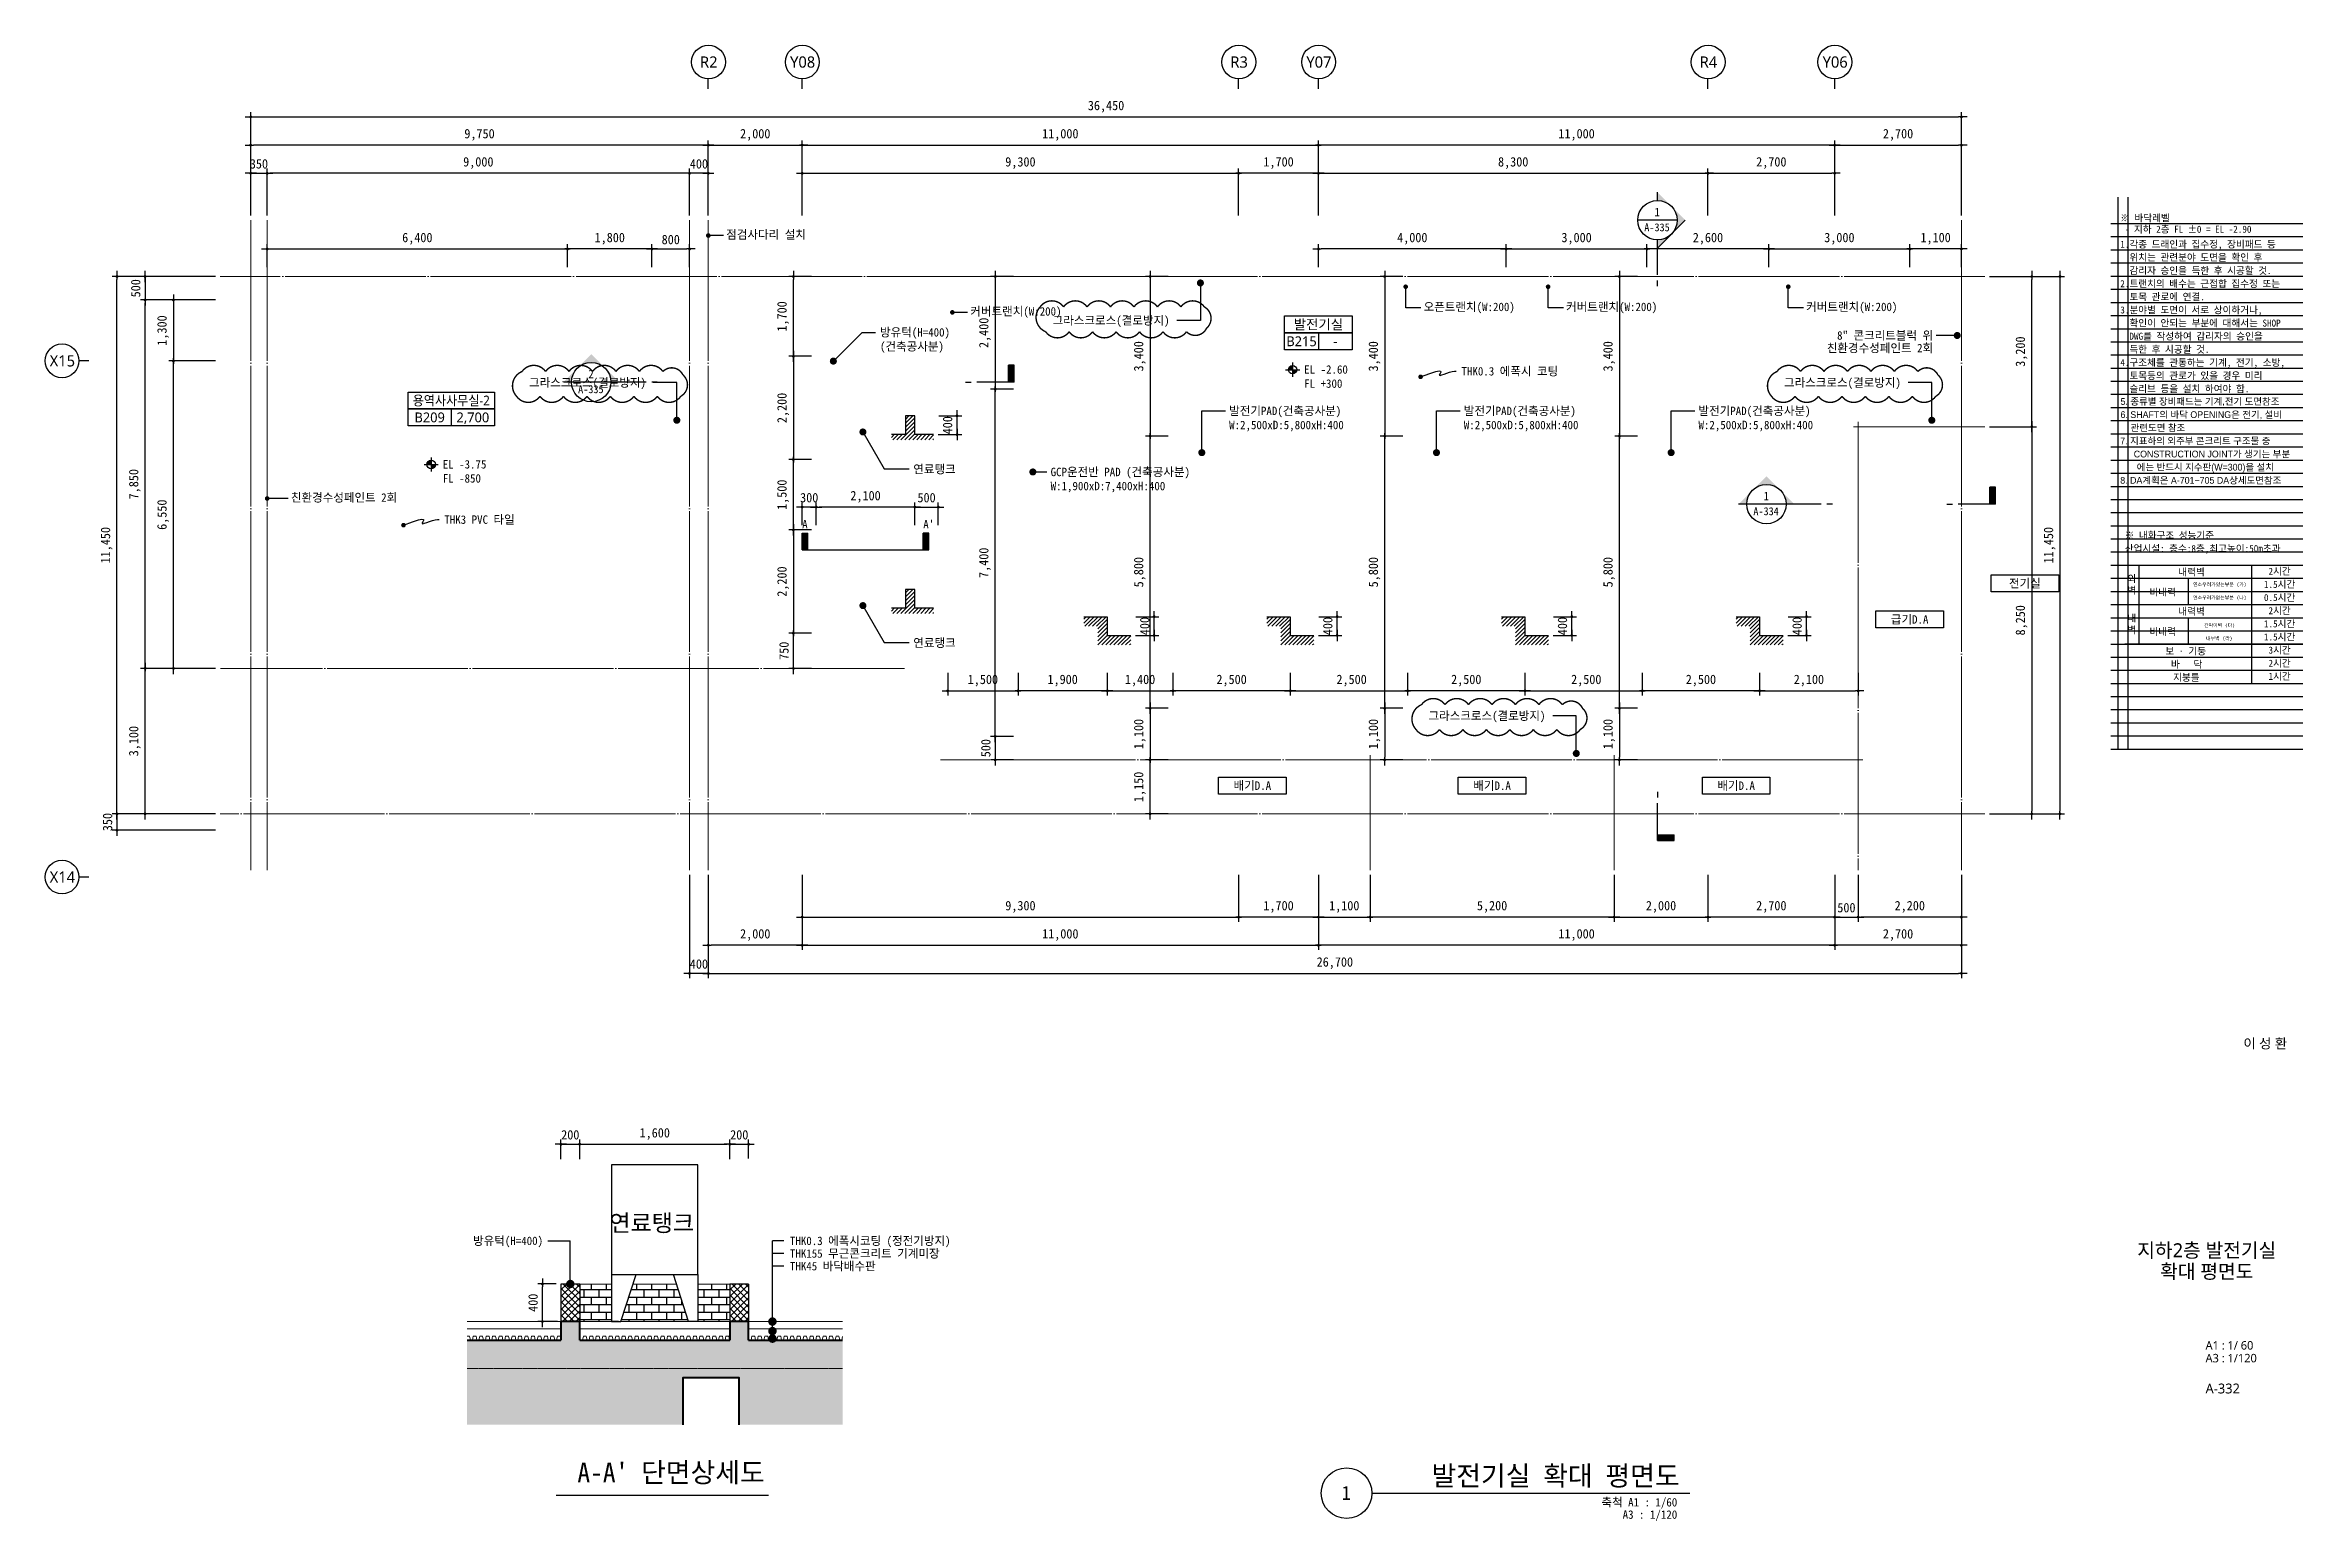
# Model space of a CAD drawing. Header units: inches. Extents: x 2004 to 150234, y 6875187 to 6994525.
# Drawn here: x 51729 to 99834, y 6963080 to 6994525 of the extents above; entities that cross this region are included whole.
import ezdxf
from ezdxf.enums import TextEntityAlignment as Align

# ---------------------------------------------------------------- set-up
doc = ezdxf.new("R2010")
doc.units = ezdxf.units.IN
doc.header["$MEASUREMENT"] = 0
doc.linetypes.add('CEN', pattern=[62, 60, -1, 0, -1])
doc.linetypes.add('HID', pattern=[2.3, 1.5, -0.8])
doc.layers.get('0').update_dxf_attribs({"linetype": 'CONTINUOUS'})
for name, color, linetype, lineweight in [('A-AXIS-BUBL', 7, 'CONTINUOUS', 25), ('A-AXIS-LINE', 1, 'CEN', 15), ('A-BORD-TEXT', 3, 'CONTINUOUS', 25), ('A-CNTL', 1, 'CEN', 15), ('A-CONC-LIN1', 2, 'CONTINUOUS', 40), ('A-DIMS', 7, 'CONTINUOUS', 25), ('A-ELEV-LIN3', 8, 'CONTINUOUS', 18), ('A-MKXS-LEAD', 7, 'CONTINUOUS', 25), ('A-MKXS-MAK1', 3, 'CONTINUOUS', 25), ('A-MKXS-TEXT1', 3, 'CONTINUOUS', 25), ('A-MKXS-TEXT2', 7, 'CONTINUOUS', 25), ('A-MKXX-NAME', 3, 'CONTINUOUS', 25), ('A-MKXX-SYMB', 7, 'CONTINUOUS', 25), ('A-SECT-MESH', 8, 'HID', 18), ('A-WAXM-BLOC', 3, 'CONTINUOUS', 25), ('A-XXXX-DRBD', 9, 'CONTINUOUS', 20), ('A-XXXX-FIN2', 6, 'CONTINUOUS', 20), ('A-XXXX-HATC', 8, 'CONTINUOUS', 18), ('A-XXXX-SYMB', 7, 'CONTINUOUS', 25), ('A-XXXX-TXT1', 3, 'CONTINUOUS', 25), ('A-XXXX-TXT2', 3, 'CONTINUOUS', 25), ('REV-202205', 20, 'CONTINUOUS', 25)]:
    doc.layers.add(name, color=color, linetype=linetype, lineweight=lineweight)
for name, color, linetype in [('A-CHK', 7, 'CONTINUOUS'), ('A-CONC-SOLD', 253, 'CEN'), ('A-ELEV-PATT', 252, 'CONTINUOUS'), ('AA-TEX-3', 3, 'CONTINUOUS'), ('T', 3, 'CONTINUOUS')]:
    doc.layers.add(name, color=color, linetype=linetype)
doc.layers.add('A-XXXX-NPLT', color=144, linetype='CONTINUOUS', plot=False)
doc.styles.add('HY울릉도L', font='H2GTRE.TTF')
doc.styles.get("Standard").update_dxf_attribs({"font": 'SIMPLEX.shx'})
doc.styles.add('돋움체', font='')
doc.styles.add('돋음', font='')
doc.styles.add('맑은 고딕', font='malgun.ttf')
doc.styles.add('맑은고딕', font='malgun.ttf')
doc.styles.get('돋움체').set_extended_font_data('DotumChe')
doc.styles.get('돋음').set_extended_font_data('Dotum')
doc.linetypes.add('와이어메쉬', pattern='A,1,-1,1,-1,1,-1,["X",Standard,S=1,R=0,X=-0.3,Y=-0.5],-1,1,-1,1,-1', length=11)
doc.dimstyles.new('CDIM', dxfattribs={"dimtxt": 2, "dimasz": 0.6, "dimexe": 1, "dimexo": 1, "dimgap": 1, "dimtad": 1, "dimdec": 0, "dimrnd": 0.5, "dimzin": 0, "dimdsep": 32, "dimlunit": 6, "dimtxsty": 'HY울릉도L', "dimblk1": '_CIDOT', "dimblk2": '_CIDOT', "dimsah": 1, "dimcen": 4.5, "dimclrd": 2, "dimclre": 2, "dimclrt": 7, "dimadec": 0, "dimazin": 0, "dimtfac": 1, "dimtdec": 0, "dimtix": 1, "dimtmove": 2, "dimatfit": 1, "dimldrblk": '_CIDOT', "dimfxl": 1, "dimtolj": 1, "dimtzin": 0, "dimlwd": -1, "dimarcsym": 0})

msp = doc.modelspace()

# ---------------------------------------------------------------- texts
at = {"layer": 'A-BORD-TEXT', "style": '맑은고딕'}
msp.add_text('이 성 환', height=210, dxfattribs=at).set_placement((99499.4, 6973146.6), align=Align.RIGHT)
for s, p in [('지하2층 발전기실', (97786.5, 6968844.8)), ('확대 평면도', (97786.5, 6968394.8))]:
    msp.add_text(s, height=300, dxfattribs=at).set_placement(p, align=Align.MIDDLE_CENTER)
at = {"layer": 'A-MKXS-TEXT1', "style": '돋움체'}
for s, height, p in [('연료탱크', 360, (63750.5, 6969426.8)), ('THK0.3 에폭시코팅 (정전기방지)', 180, (67597.8, 6969047.1)), ('THK155 무근콘크리트 기계미장', 180, (67597.8, 6968777.1)), ('THK45 바닥배수판', 180, (67597.8, 6968507.1))]:
    msp.add_text(s, height=height, dxfattribs=at).set_placement(p, align=Align.MIDDLE_LEFT)
msp.add_text('방유턱(H=400)', height=180, dxfattribs=at).set_placement((62338.3, 6969047.1), align=Align.MIDDLE_RIGHT)
at = {"layer": 'A-MKXS-TEXT2', "style": '돋움체'}
for s, height, p in [('A-335', 168, (86073, 6990642)), ('1', 180, (86076.5, 6990968.4)), ('A-335', 168, (63356.4, 6987192)), ('2', 180, (63359.9, 6987518.4)), ('1', 180, (88400.5, 6984918.4)), ('A-334', 168, (88397, 6984592))]:
    msp.add_text(s, height=height, dxfattribs=at).set_placement(p, align=Align.MIDDLE)
at = {"layer": 'A-MKXX-NAME', "style": '돋움체'}
for s, p in [('※ 바닥레벨', (95944.7, 6990768.1)), (' - 지하 2층 FL %%P0 = EL -2.90', (95944.7, 6990528.1))]:
    msp.add_text(s, height=150, dxfattribs=at).set_placement(p)
at = {"layer": 'A-MKXX-NAME', "style": '맑은고딕'}
for s, p in [('발전기실', (78859, 6988575.1)), ('B215', (78499, 6988215.1)), ('-', (79219, 6988215.1)), ('B209', (59922, 6986592.9)), ('2,700', (60842, 6986592.9))]:
    msp.add_text(s, height=210, dxfattribs=at).set_placement(p, align=Align.MIDDLE_CENTER)
at = {"layer": 'A-MKXX-NAME', "style": '맑은고딕', "width": 0.9}
msp.add_text('용역사사무실-2', height=210, dxfattribs=at).set_placement((60382, 6986952.9), align=Align.MIDDLE_CENTER)
at = {"layer": 'A-XXXX-TXT1', "style": '맑은고딕'}
for s, height, p in [('A1 : 1/ 60', 180, (97760.7, 6966729.4)), ('A3 : 1/120', 180, (97760.7, 6966457.3)), ('A-332', 210, (97760.7, 6965795.2))]:
    msp.add_text(s, height=height, dxfattribs=at).set_placement(p)
at = {"layer": 'A-XXXX-TXT1', "style": '돋움체'}
for s, p in [("A-A' 단면상세도", (67061.7, 6963773.9)), ('발전기실 확대 평면도', (86555, 6963703.8))]:
    msp.add_text(s, height=420, dxfattribs=at).set_placement(p, align=Align.BOTTOM_RIGHT)
msp.add_text('1', height=300, dxfattribs=at).set_placement((79451.9, 6963676.3), align=Align.MIDDLE)
for s, p in [('축척 A1 : 1/60', (86504.4, 6963566.5)), ('A3 : 1/120', (86504.4, 6963303.8))]:
    msp.add_text(s, height=180, dxfattribs=at).set_placement(p, align=Align.TOP_RIGHT)
at = {"layer": 'A-XXXX-TXT2', "ltscale": 0.2, "style": '맑은고딕'}
for s, p in [('R2', (65869.2, 6994165.5)), ('Y08', (67869.2, 6994165.5)), ('R3', (77169.2, 6994165.5)), ('Y07', (78869.2, 6994165.5)), ('R4', (87169.2, 6994165.5)), ('Y06', (89869.2, 6994165.5)), ('X15', (52095.7, 6987799)), ('X14', (52095.7, 6976799))]:
    msp.add_text(s, height=240, dxfattribs=at).set_placement(p, align=Align.MIDDLE_CENTER)
at = {"layer": 'A-XXXX-TXT2', "style": '돋움체'}
for s, height, p in [('점검사다리 설치', 180, (66241.1, 6990489.9)), ('1.각종 드래인과 집수정, 장비패드 등', 150, (95944.7, 6990283.1)), ('  위치는 관련분야 도면을 확인 후', 150, (95944.7, 6990003.1)), ('  감리자 승인을 득한 후 시공할 것.', 150, (95944.7, 6989723.1)), ('2.트랜치의 배수는 근접합 집수정 또는', 150, (95944.7, 6989443.1)), ('  토목 관로에 연결.', 150, (95944.7, 6989163.1)), ('커버트랜치(W:200)', 180, (71441.1, 6988852.6)), ('그라스크로스(결로방지)', 180, (73195.2, 6988659.1)), ('오픈트랜치(W:200)', 180, (81099.9, 6988948.6)), ('커버트랜치(W:200)', 180, (84134.9, 6988948.6)), ('커버트랜치(W:200)', 180, (89251.4, 6988948.6)), ('3.분야별 도면이 서로 상이하거나, ', 150, (95944.7, 6988883.1)), ('  확인이 안되는 부분에 대해서는 SHOP', 150, (95944.7, 6988603.1)), ('방유턱(H=400)', 180, (69517.2, 6988406)), ('(건축공사분)', 180, (69517.2, 6988106)), ('  DWG를 작성하여 감리자의 승인을', 150, (95944.7, 6988323.1)), ('4.구조체를 관통하는 기계, 전기, 소방,', 150, (95944.7, 6987763.1)), ('  득한 후 시공할 것.', 150, (95944.7, 6988043.1)), ('그라스크로스(결로방지)', 180, (62039.4, 6987334.7)), ('EL -2.60', 180, (78555.4, 6987614.2)), ('FL +300', 180, (78555.4, 6987314.2)), ('THK0.3 에폭시 코팅', 180, (81907.4, 6987576.1)), ('그라스크로스(결로방지)', 180, (88779.4, 6987334.7)), ('  토목등의 관로가 있을 경우 미리', 150, (95944.7, 6987483.1)), ('  슬리브 등을 설치 하여야 함.', 150, (95944.7, 6987203.1)), ('발전기PAD(건축공사분)', 180, (76956.2, 6986731.7)), ('발전기PAD(건축공사분)', 180, (81956.2, 6986731.7)), ('발전기PAD(건축공사분)', 180, (86956.2, 6986731.7)), ('W:2,500xD:5,800xH:400', 180, (76956.2, 6986431.7)), ('W:2,500xD:5,800xH:400', 180, (81956.2, 6986431.7)), ('W:2,500xD:5,800xH:400', 180, (86956.2, 6986431.7)), ('EL -3.75', 180, (60200.5, 6985594)), ('FL -850', 180, (60200.5, 6985294)), ('GCP운전반 PAD (건축공사분)', 180, (73152.8, 6985430.6)), ('친환경수성페인트 2회', 180, (56965.4, 6984886.3)), ('W:1,900xD:7,400xH:400', 180, (73152.8, 6985130.6)), ('THK3 PVC 타일', 180, (60234.5, 6984415.2)), ('A', 180, (67859, 6984317.9)), ("A'", 180, (70439, 6984317.9)), ('산업시설: 층수:8층,최고높이:50m초과', 150, (96039, 6983799.8)), ('※ 내화구조 성능기준', 150, (96039, 6984079.8)), ('그라스크로스(결로방지)', 180, (81204.4, 6980234.7))]:
    msp.add_text(s, height=height, dxfattribs=at).set_placement(p, align=Align.MIDDLE_LEFT)
for s, p in [('8" 콘크리트블럭 위', (91956.6, 6988338.7)), ('친환경수성페인트 2회', (91956.6, 6988071.1))]:
    msp.add_text(s, height=180, dxfattribs=at).set_placement(p, align=Align.MIDDLE_RIGHT)
for s, height, p in [('연료탱크', 180, (70678.6, 6985489.4)), ('2시간', 150, (99339, 6983314.8)), ('전기실', 180, (93911.8, 6983056.2)), ('비내력', 150, (96847, 6982869.8)), ('내력벽', 150, (97462, 6983299.8)), ('연소우려가있는부분 (가)', 75, (98064.6, 6983034.8)), ('1.5시간', 150, (99339, 6983034.8)), ('내력벽', 150, (97462, 6982459.8)), ('연소우려가없는부분 (나)', 75, (98064.6, 6982754.8)), ('0.5시간', 150, (99339, 6982754.8)), ('2시간', 150, (99339, 6982474.8)), ('급기D.A', 180, (91455.8, 6982288)), ('비내력', 150, (96847, 6982029.8)), ('간막이벽 (다)', 75, (98058.8, 6982164.8)), ('1.5시간', 150, (99339, 6982194.8)), ('1.5시간', 150, (99339, 6981914.8)), ('연료탱크', 180, (70678.6, 6981789.4)), ('보 · 기둥', 150, (97338.9, 6981612.3)), ('내부벽 (라)', 75, (98051.6, 6981884.8)), ('3시간', 150, (99339, 6981634.8)), ('바   닥', 150, (97357.9, 6981332.3)), ('지붕틀', 150, (97352.2, 6981052.3)), ('2시간', 150, (99339, 6981354.8)), ('1시간', 150, (99339, 6981074.8)), ('배기D.A', 180, (77451, 6978746.8)), ('배기D.A', 180, (82559, 6978745.3)), ('배기D.A', 180, (87759, 6978745.3))]:
    msp.add_text(s, height=height, dxfattribs=at).set_placement(p, align=Align.MIDDLE_CENTER)
at = {"layer": 'A-XXXX-TXT2', "char_height": 150, "attachment_point": 5, "style": '맑은 고딕'}
for s, width, insert in [('{\\fDotumChe|b0|i0|c129|p49;외\\P벽}', 996.018, (96188.7, 6983022.2)), ('{\\fDotumChe|b0|i0|c129|p49;내\\P벽}', 1000, (96189, 6982182.2))]:
    msp.add_mtext_dynamic_manual_height_columns(s, width=width, gutter_width=5000, heights=[0], dxfattribs=dict(at, insert=insert))
at = {"layer": 'T', "style": '돋음'}
for s, p in [('5. 종류별 장비패드는 기계,전기 도면참조', (95949, 6986860.1)), ('6. SHAFT의 바닥 OPENING은 전기, 설비', (95949, 6986580.1)), ('   관련도면 참조', (96005.9, 6986300.1)), ('7. 지표하의 외주부 콘크리트 구조물 중 ', (95943.1, 6986020.1)), ('    CONSTRUCTION JOINT가 생기는 부분', (96021.7, 6985740.1)), ('8. DA계획은 A-701~705 DA상세도면참조 ', (95943.1, 6985180.1)), ('에는 반드시 지수판(W=300)을 설치', (96294.3, 6985460.1))]:
    msp.add_text(s, height=144, dxfattribs=at).set_placement(p)

# ---------------------------------------------------------------- blocks, each defined once
blk = doc.blocks.new('NOTE')
at = {"layer": 'A-XXXX-NPLT'}
for p, q in [((1010660, 179733), (1010660, 175813)), ((1010734, 175813), (1010734, 179733)), ((1010610, 179546), (1011975, 179546)), ((1010610, 179453), (1011975, 179453)), ((1010610, 179359), (1011975, 179359)), ((1010610, 179266), (1011975, 179266)), ((1010610, 179173), (1011975, 179173)), ((1010610, 179079), (1011975, 179079)), ((1010610, 178986), (1011975, 178986)), ((1010610, 178893), (1011975, 178893)), ((1010610, 178799), (1011975, 178799)), ((1010610, 178706), (1011975, 178706)), ((1010610, 178613), (1011975, 178613)), ((1010610, 178519), (1011975, 178519)), ((1010610, 178426), (1011975, 178426)), ((1010610, 178333), (1011975, 178333)), ((1010610, 178239), (1011975, 178239)), ((1010610, 178146), (1011975, 178146)), ((1010610, 178053), (1011975, 178053)), ((1010610, 177959), (1011975, 177959)), ((1010610, 177866), (1011975, 177866)), ((1010610, 177773), (1011975, 177773)), ((1010610, 177679), (1011975, 177679)), ((1010610, 177586), (1011975, 177586)), ((1010610, 177493), (1011975, 177493)), ((1010610, 177399), (1011975, 177399)), ((1010610, 177306), (1011975, 177306)), ((1010610, 177213), (1011975, 177213)), ((1010610, 177119), (1011975, 177119)), ((1010610, 177026), (1011975, 177026)), ((1010610, 176933), (1011975, 176933)), ((1010610, 176839), (1011975, 176839)), ((1010610, 176746), (1011975, 176746)), ((1010610, 176653), (1011975, 176653)), ((1010610, 176559), (1011975, 176559)), ((1010610, 176466), (1011975, 176466)), ((1010610, 176373), (1011975, 176373)), ((1010610, 176279), (1011975, 176279)), ((1010610, 176186), (1011975, 176186)), ((1010610, 176093), (1011975, 176093)), ((1010610, 175999), (1011975, 175999)), ((1010610, 175906), (1011975, 175906)), ((1010610, 175813), (1011975, 175813))]:
    blk.add_line(p, q, dxfattribs=at)
blk = doc.blocks.new('_CIDOT')
at = {"color": 0, "linetype": 'ByBlock'}
blk.add_line((2, 0), (-1, 0), dxfattribs=at)
at = {"color": 0, "linetype": 'ByBlock', "const_width": 0.5}
blk.add_lwpolyline([(-0.25, 0, 1), (0.25, 0, 1)], format="xyb", close=True, dxfattribs=at)
blk = doc.blocks.new('*D10')
at = {"layer": 'A-DIMS', "lineweight": -2, "transparency": 16777216}
for p, q in [((55359, 6989095), (53759, 6989095)), ((55362, 6981245), (53759, 6981245))]:
    blk.add_line(p, q, dxfattribs=at)
at = {"layer": 'A-DIMS', "transparency": 16777216}
blk.add_line((53859, 6981305), (53859, 6989035), dxfattribs=at)
at = {"layer": 'A-DIMS', "transparency": 16777216, "xscale": 60, "yscale": 60, "zscale": 60}
for p, rotation in [((53859, 6989095), 90), ((53859, 6981245), 270)]:
    blk.add_blockref('_CIDOT', p, dxfattribs=dict(at, rotation=rotation))
at = {"layer": 'A-DIMS', "color": 3, "transparency": 16777216, "insert": (53640, 6985170), "char_height": 200, "attachment_point": 5, "rotation": 90, "style": '돋움체'}
blk.add_mtext('\\A1;7,850', dxfattribs=at)
blk = doc.blocks.new('*D11')
at = {"layer": 'A-DIMS', "lineweight": -2, "transparency": 16777216}
for p, q in [((55359, 6989595), (53159, 6989595)), ((55359, 6978145), (53159, 6978145))]:
    blk.add_line(p, q, dxfattribs=at)
at = {"layer": 'A-DIMS', "transparency": 16777216}
blk.add_line((53259, 6978205), (53259, 6989535), dxfattribs=at)
at = {"layer": 'A-DIMS', "transparency": 16777216, "xscale": 60, "yscale": 60, "zscale": 60}
for p, rotation in [((53259, 6989595), 90), ((53259, 6978145), 270)]:
    blk.add_blockref('_CIDOT', p, dxfattribs=dict(at, rotation=rotation))
at = {"layer": 'A-DIMS', "color": 3, "transparency": 16777216, "insert": (53040, 6983870), "char_height": 200, "attachment_point": 5, "rotation": 90, "style": '돋움체'}
blk.add_mtext('\\A1;11,450', dxfattribs=at)
blk = doc.blocks.new('*D12')
at = {"layer": 'A-DIMS', "lineweight": -2, "transparency": 16777216}
for p, q in [((55362, 6981245), (53759, 6981245)), ((55359, 6978145), (53759, 6978145))]:
    blk.add_line(p, q, dxfattribs=at)
at = {"layer": 'A-DIMS', "transparency": 16777216}
blk.add_line((53859, 6978205), (53859, 6981185), dxfattribs=at)
at = {"layer": 'A-DIMS', "transparency": 16777216, "xscale": 60, "yscale": 60, "zscale": 60}
for p, rotation in [((53859, 6981245), 90), ((53859, 6978145), 270)]:
    blk.add_blockref('_CIDOT', p, dxfattribs=dict(at, rotation=rotation))
at = {"layer": 'A-DIMS', "color": 3, "transparency": 16777216, "insert": (53640, 6979695), "char_height": 200, "attachment_point": 5, "rotation": 90, "style": '돋움체'}
blk.add_mtext('\\A1;3,100', dxfattribs=at)
blk = doc.blocks.new('*D24')
at = {"layer": 'A-DIMS', "transparency": 16777216}
for p, q in [((79258, 6982406), (79258, 6982466)), ((79258, 6981946), (79258, 6982346)), ((79258, 6981886), (79258, 6981826))]:
    blk.add_line(p, q, dxfattribs=at)
at = {"layer": 'A-DIMS', "lineweight": -2, "transparency": 16777216}
for p, q in [((78871, 6982346), (79358, 6982346)), ((78859, 6981946), (79358, 6981946))]:
    blk.add_line(p, q, dxfattribs=at)
at = {"layer": 'A-DIMS', "transparency": 16777216, "xscale": 60, "yscale": 60, "zscale": 60}
for p, rotation in [((79258, 6982346), 270), ((79258, 6981946), 90)]:
    blk.add_blockref('_CIDOT', p, dxfattribs=dict(at, rotation=rotation))
at = {"layer": 'A-DIMS', "color": 3, "transparency": 16777216, "insert": (79058, 6982146), "char_height": 200, "attachment_point": 5, "rotation": 90, "style": '돋움체'}
blk.add_mtext('\\A1;400', dxfattribs=at)
blk = doc.blocks.new('*D25')
at = {"layer": 'A-DIMS', "transparency": 16777216}
for p, q in [((84258, 6982406), (84258, 6982466)), ((84258, 6981946), (84258, 6982346)), ((84258, 6981886), (84258, 6981826))]:
    blk.add_line(p, q, dxfattribs=at)
at = {"layer": 'A-DIMS', "lineweight": -2, "transparency": 16777216}
for p, q in [((83871, 6982346), (84358, 6982346)), ((83859, 6981946), (84358, 6981946))]:
    blk.add_line(p, q, dxfattribs=at)
at = {"layer": 'A-DIMS', "transparency": 16777216, "xscale": 60, "yscale": 60, "zscale": 60}
for p, rotation in [((84258, 6982346), 270), ((84258, 6981946), 90)]:
    blk.add_blockref('_CIDOT', p, dxfattribs=dict(at, rotation=rotation))
at = {"layer": 'A-DIMS', "color": 3, "transparency": 16777216, "insert": (84058, 6982146), "char_height": 200, "attachment_point": 5, "rotation": 90, "style": '돋움체'}
blk.add_mtext('\\A1;400', dxfattribs=at)
blk = doc.blocks.new('*D26')
at = {"layer": 'A-DIMS', "transparency": 16777216}
for p, q in [((89258, 6982406), (89258, 6982466)), ((89258, 6981946), (89258, 6982346)), ((89258, 6981886), (89258, 6981826))]:
    blk.add_line(p, q, dxfattribs=at)
at = {"layer": 'A-DIMS', "lineweight": -2, "transparency": 16777216}
for p, q in [((88871, 6982346), (89358, 6982346)), ((88859, 6981946), (89358, 6981946))]:
    blk.add_line(p, q, dxfattribs=at)
at = {"layer": 'A-DIMS', "transparency": 16777216, "xscale": 60, "yscale": 60, "zscale": 60}
for p, rotation in [((89258, 6982346), 270), ((89258, 6981946), 90)]:
    blk.add_blockref('_CIDOT', p, dxfattribs=dict(at, rotation=rotation))
at = {"layer": 'A-DIMS', "color": 3, "transparency": 16777216, "insert": (89058, 6982146), "char_height": 200, "attachment_point": 5, "rotation": 90, "style": '돋움체'}
blk.add_mtext('\\A1;400', dxfattribs=at)
blk = doc.blocks.new('*D33')
at = {"layer": 'A-DIMS', "lineweight": -2, "transparency": 16777216}
for p, q in [((78859, 6990895), (78859, 6991895)), ((87159, 6990895), (87159, 6991895))]:
    blk.add_line(p, q, dxfattribs=at)
at = {"layer": 'A-DIMS', "transparency": 16777216}
blk.add_line((78919, 6991795), (87099, 6991795), dxfattribs=at)
at = {"layer": 'A-DIMS', "transparency": 16777216, "xscale": 60, "yscale": 60, "zscale": 60, "rotation": 180}
blk.add_blockref('_CIDOT', (78859, 6991795), dxfattribs=at)
at = {"layer": 'A-DIMS', "transparency": 16777216, "xscale": 60, "yscale": 60, "zscale": 60}
blk.add_blockref('_CIDOT', (87159, 6991795), dxfattribs=at)
at = {"layer": 'A-DIMS', "color": 3, "transparency": 16777216, "insert": (83009, 6992014), "char_height": 200, "attachment_point": 5, "style": '돋움체'}
blk.add_mtext('\\A1;8,300', dxfattribs=at)
blk = doc.blocks.new('*D34')
at = {"layer": 'A-DIMS', "lineweight": -2, "transparency": 16777216}
for p, q in [((56109, 6990895), (56109, 6993095)), ((92559, 6990895), (92559, 6993095))]:
    blk.add_line(p, q, dxfattribs=at)
at = {"layer": 'A-DIMS', "transparency": 16777216}
blk.add_line((56169, 6992995), (92499, 6992995), dxfattribs=at)
at = {"layer": 'A-DIMS', "transparency": 16777216, "xscale": 60, "yscale": 60, "zscale": 60, "rotation": 180}
blk.add_blockref('_CIDOT', (56109, 6992995), dxfattribs=at)
at = {"layer": 'A-DIMS', "transparency": 16777216, "xscale": 60, "yscale": 60, "zscale": 60}
blk.add_blockref('_CIDOT', (92559, 6992995), dxfattribs=at)
at = {"layer": 'A-DIMS', "color": 3, "transparency": 16777216, "insert": (74334, 6993214), "char_height": 200, "attachment_point": 5, "style": '돋움체'}
blk.add_mtext('\\A1;36,450', dxfattribs=at)
blk = doc.blocks.new('*D35')
at = {"layer": 'A-DIMS', "lineweight": -2, "transparency": 16777216}
for p, q in [((65859, 6990895), (65859, 6992495)), ((67859, 6990895), (67859, 6992495))]:
    blk.add_line(p, q, dxfattribs=at)
at = {"layer": 'A-DIMS', "transparency": 16777216}
blk.add_line((65919, 6992395), (67799, 6992395), dxfattribs=at)
at = {"layer": 'A-DIMS', "transparency": 16777216, "xscale": 60, "yscale": 60, "zscale": 60, "rotation": 180}
blk.add_blockref('_CIDOT', (65859, 6992395), dxfattribs=at)
at = {"layer": 'A-DIMS', "transparency": 16777216, "xscale": 60, "yscale": 60, "zscale": 60}
blk.add_blockref('_CIDOT', (67859, 6992395), dxfattribs=at)
at = {"layer": 'A-DIMS', "color": 3, "transparency": 16777216, "insert": (66859, 6992614), "char_height": 200, "attachment_point": 5, "style": '돋움체'}
blk.add_mtext('\\A1;2,000', dxfattribs=at)
blk = doc.blocks.new('*D32')
at = {"layer": 'A-DIMS', "lineweight": -2, "transparency": 16777216}
for p, q in [((89859, 6990895), (89859, 6992495)), ((92559, 6990895), (92559, 6992495))]:
    blk.add_line(p, q, dxfattribs=at)
at = {"layer": 'A-DIMS', "transparency": 16777216}
blk.add_line((89919, 6992395), (92499, 6992395), dxfattribs=at)
at = {"layer": 'A-DIMS', "transparency": 16777216, "xscale": 60, "yscale": 60, "zscale": 60, "rotation": 180}
blk.add_blockref('_CIDOT', (89859, 6992395), dxfattribs=at)
at = {"layer": 'A-DIMS', "transparency": 16777216, "xscale": 60, "yscale": 60, "zscale": 60}
blk.add_blockref('_CIDOT', (92559, 6992395), dxfattribs=at)
at = {"layer": 'A-DIMS', "color": 3, "transparency": 16777216, "insert": (91209, 6992614), "char_height": 200, "attachment_point": 5, "style": '돋움체'}
blk.add_mtext('\\A1;2,700', dxfattribs=at)
blk = doc.blocks.new('*D27')
at = {"layer": 'A-DIMS', "lineweight": -2, "transparency": 16777216}
for p, q in [((77159, 6990895), (77159, 6991895)), ((78859, 6990895), (78859, 6991895))]:
    blk.add_line(p, q, dxfattribs=at)
at = {"layer": 'A-DIMS', "transparency": 16777216}
blk.add_line((78799, 6991795), (77219, 6991795), dxfattribs=at)
at = {"layer": 'A-DIMS', "transparency": 16777216, "xscale": 60, "yscale": 60, "zscale": 60, "rotation": 180}
blk.add_blockref('_CIDOT', (77159, 6991795), dxfattribs=at)
at = {"layer": 'A-DIMS', "transparency": 16777216, "xscale": 60, "yscale": 60, "zscale": 60}
blk.add_blockref('_CIDOT', (78859, 6991795), dxfattribs=at)
at = {"layer": 'A-DIMS', "color": 3, "transparency": 16777216, "insert": (78009, 6992014), "char_height": 200, "attachment_point": 5, "style": '돋움체'}
blk.add_mtext('\\A1;1,700', dxfattribs=at)
blk = doc.blocks.new('*D28')
at = {"layer": 'A-DIMS', "lineweight": -2, "transparency": 16777216}
for p, q in [((78859, 6990895), (78859, 6992495)), ((89859, 6990895), (89859, 6992495))]:
    blk.add_line(p, q, dxfattribs=at)
at = {"layer": 'A-DIMS', "transparency": 16777216}
blk.add_line((89799, 6992395), (78919, 6992395), dxfattribs=at)
at = {"layer": 'A-DIMS', "transparency": 16777216, "xscale": 60, "yscale": 60, "zscale": 60, "rotation": 180}
blk.add_blockref('_CIDOT', (78859, 6992395), dxfattribs=at)
at = {"layer": 'A-DIMS', "transparency": 16777216, "xscale": 60, "yscale": 60, "zscale": 60}
blk.add_blockref('_CIDOT', (89859, 6992395), dxfattribs=at)
at = {"layer": 'A-DIMS', "color": 3, "transparency": 16777216, "insert": (84359, 6992614), "char_height": 200, "attachment_point": 5, "style": '돋움체'}
blk.add_mtext('\\A1;11,000', dxfattribs=at)
blk = doc.blocks.new('*D29')
at = {"layer": 'A-DIMS', "lineweight": -2, "transparency": 16777216}
for p, q in [((67859, 6990895), (67859, 6991895)), ((77159, 6990895), (77159, 6991895))]:
    blk.add_line(p, q, dxfattribs=at)
at = {"layer": 'A-DIMS', "transparency": 16777216}
blk.add_line((67919, 6991795), (77099, 6991795), dxfattribs=at)
at = {"layer": 'A-DIMS', "transparency": 16777216, "xscale": 60, "yscale": 60, "zscale": 60, "rotation": 180}
blk.add_blockref('_CIDOT', (67859, 6991795), dxfattribs=at)
at = {"layer": 'A-DIMS', "transparency": 16777216, "xscale": 60, "yscale": 60, "zscale": 60}
blk.add_blockref('_CIDOT', (77159, 6991795), dxfattribs=at)
at = {"layer": 'A-DIMS', "color": 3, "transparency": 16777216, "insert": (72509, 6992014), "char_height": 200, "attachment_point": 5, "style": '돋움체'}
blk.add_mtext('\\A1;9,300', dxfattribs=at)
blk = doc.blocks.new('*D30')
at = {"layer": 'A-DIMS', "lineweight": -2, "transparency": 16777216}
for p, q in [((87159, 6990895), (87159, 6991895)), ((89859, 6990895), (89859, 6991895))]:
    blk.add_line(p, q, dxfattribs=at)
at = {"layer": 'A-DIMS', "transparency": 16777216}
blk.add_line((87219, 6991795), (89799, 6991795), dxfattribs=at)
at = {"layer": 'A-DIMS', "transparency": 16777216, "xscale": 60, "yscale": 60, "zscale": 60, "rotation": 180}
blk.add_blockref('_CIDOT', (87159, 6991795), dxfattribs=at)
at = {"layer": 'A-DIMS', "transparency": 16777216, "xscale": 60, "yscale": 60, "zscale": 60}
blk.add_blockref('_CIDOT', (89859, 6991795), dxfattribs=at)
at = {"layer": 'A-DIMS', "color": 3, "transparency": 16777216, "insert": (88509, 6992014), "char_height": 200, "attachment_point": 5, "style": '돋움체'}
blk.add_mtext('\\A1;2,700', dxfattribs=at)
blk = doc.blocks.new('*D31')
at = {"layer": 'A-DIMS', "lineweight": -2, "transparency": 16777216}
for p, q in [((56109, 6990895), (56109, 6992495)), ((65859, 6990895), (65859, 6992495))]:
    blk.add_line(p, q, dxfattribs=at)
at = {"layer": 'A-DIMS', "transparency": 16777216}
blk.add_line((65799, 6992395), (56169, 6992395), dxfattribs=at)
at = {"layer": 'A-DIMS', "transparency": 16777216, "xscale": 60, "yscale": 60, "zscale": 60, "rotation": 180}
blk.add_blockref('_CIDOT', (56109, 6992395), dxfattribs=at)
at = {"layer": 'A-DIMS', "transparency": 16777216, "xscale": 60, "yscale": 60, "zscale": 60}
blk.add_blockref('_CIDOT', (65859, 6992395), dxfattribs=at)
at = {"layer": 'A-DIMS', "color": 3, "transparency": 16777216, "insert": (60984, 6992614), "char_height": 200, "attachment_point": 5, "style": '돋움체'}
blk.add_mtext('\\A1;9,750', dxfattribs=at)
blk = doc.blocks.new('*D48')
at = {"layer": 'A-DIMS', "transparency": 16777216}
for p, q in [((53859, 6989655), (53859, 6989715)), ((53859, 6989595), (53859, 6989095)), ((53859, 6989035), (53859, 6988975))]:
    blk.add_line(p, q, dxfattribs=at)
at = {"layer": 'A-DIMS', "lineweight": -2, "transparency": 16777216}
for p, q in [((55359, 6989595), (53759, 6989595)), ((55359, 6989095), (53759, 6989095))]:
    blk.add_line(p, q, dxfattribs=at)
at = {"layer": 'A-DIMS', "transparency": 16777216, "xscale": 60, "yscale": 60, "zscale": 60}
for p, rotation in [((53859, 6989595), 270), ((53859, 6989095), 90)]:
    blk.add_blockref('_CIDOT', p, dxfattribs=dict(at, rotation=rotation))
at = {"layer": 'A-DIMS', "color": 3, "transparency": 16777216, "insert": (53659, 6989345), "char_height": 200, "attachment_point": 5, "rotation": 90, "style": '돋움체'}
blk.add_mtext('\\A1;500', dxfattribs=at)
blk = doc.blocks.new('*D49')
at = {"layer": 'A-DIMS', "lineweight": -2, "transparency": 16777216}
for p, q in [((55359, 6978145), (53159, 6978145)), ((55359, 6977795), (53159, 6977795))]:
    blk.add_line(p, q, dxfattribs=at)
at = {"layer": 'A-DIMS', "transparency": 16777216}
for p, q in [((53259, 6978205), (53259, 6978265)), ((53259, 6978145), (53259, 6977795)), ((53259, 6977735), (53259, 6977675))]:
    blk.add_line(p, q, dxfattribs=at)
at = {"layer": 'A-DIMS', "transparency": 16777216, "xscale": 60, "yscale": 60, "zscale": 60}
for p, rotation in [((53259, 6978145), 270), ((53259, 6977795), 90)]:
    blk.add_blockref('_CIDOT', p, dxfattribs=dict(at, rotation=rotation))
at = {"layer": 'A-DIMS', "color": 3, "transparency": 16777216, "insert": (53059, 6977970), "char_height": 200, "attachment_point": 5, "rotation": 90, "style": '돋움체'}
blk.add_mtext('\\A1;350', dxfattribs=at)
blk = doc.blocks.new('*D50')
at = {"layer": 'A-DIMS', "lineweight": -2, "transparency": 16777216}
for p, q in [((75659, 6986195), (75172, 6986195)), ((75659, 6980395), (75172, 6980395))]:
    blk.add_line(p, q, dxfattribs=at)
at = {"layer": 'A-DIMS', "transparency": 16777216}
blk.add_line((75272, 6980455), (75272, 6986135), dxfattribs=at)
at = {"layer": 'A-DIMS', "transparency": 16777216, "xscale": 60, "yscale": 60, "zscale": 60}
for p, rotation in [((75272, 6986195), 90), ((75272, 6980395), 270)]:
    blk.add_blockref('_CIDOT', p, dxfattribs=dict(at, rotation=rotation))
at = {"layer": 'A-DIMS', "color": 3, "transparency": 16777216, "insert": (75053, 6983295), "char_height": 200, "attachment_point": 5, "rotation": 90, "style": '돋움체'}
blk.add_mtext('\\A1;5,800', dxfattribs=at)
blk = doc.blocks.new('*D51')
at = {"layer": 'A-DIMS', "lineweight": -2, "transparency": 16777216}
for p, q in [((75659, 6989595), (75172, 6989595)), ((75659, 6986195), (75172, 6986195))]:
    blk.add_line(p, q, dxfattribs=at)
at = {"layer": 'A-DIMS', "transparency": 16777216}
blk.add_line((75272, 6989535), (75272, 6986255), dxfattribs=at)
at = {"layer": 'A-DIMS', "transparency": 16777216, "xscale": 60, "yscale": 60, "zscale": 60}
for p, rotation in [((75272, 6989595), 90), ((75272, 6986195), 270)]:
    blk.add_blockref('_CIDOT', p, dxfattribs=dict(at, rotation=rotation))
at = {"layer": 'A-DIMS', "color": 3, "transparency": 16777216, "insert": (75053, 6987895), "char_height": 200, "attachment_point": 5, "rotation": 90, "style": '돋움체'}
blk.add_mtext('\\A1;3,400', dxfattribs=at)
blk = doc.blocks.new('*D52')
at = {"layer": 'A-DIMS', "lineweight": -2, "transparency": 16777216}
for p, q in [((72359, 6987195), (71872, 6987195)), ((72359, 6979795), (71872, 6979795))]:
    blk.add_line(p, q, dxfattribs=at)
at = {"layer": 'A-DIMS', "transparency": 16777216}
blk.add_line((71972, 6979855), (71972, 6987135), dxfattribs=at)
at = {"layer": 'A-DIMS', "transparency": 16777216, "xscale": 60, "yscale": 60, "zscale": 60}
for p, rotation in [((71972, 6987195), 90), ((71972, 6979795), 270)]:
    blk.add_blockref('_CIDOT', p, dxfattribs=dict(at, rotation=rotation))
at = {"layer": 'A-DIMS', "color": 3, "transparency": 16777216, "insert": (71753, 6983495), "char_height": 200, "attachment_point": 5, "rotation": 90, "style": '돋움체'}
blk.add_mtext('\\A1;7,400', dxfattribs=at)
blk = doc.blocks.new('*D53')
at = {"layer": 'A-DIMS', "lineweight": -2, "transparency": 16777216}
for p, q in [((72359, 6989595), (71872, 6989595)), ((72359, 6987195), (71872, 6987195))]:
    blk.add_line(p, q, dxfattribs=at)
at = {"layer": 'A-DIMS', "transparency": 16777216}
blk.add_line((71972, 6989535), (71972, 6987255), dxfattribs=at)
at = {"layer": 'A-DIMS', "transparency": 16777216, "xscale": 60, "yscale": 60, "zscale": 60}
for p, rotation in [((71972, 6989595), 90), ((71972, 6987195), 270)]:
    blk.add_blockref('_CIDOT', p, dxfattribs=dict(at, rotation=rotation))
at = {"layer": 'A-DIMS', "color": 3, "transparency": 16777216, "insert": (71753, 6988395), "char_height": 200, "attachment_point": 5, "rotation": 90, "style": '돋움체'}
blk.add_mtext('\\A1;2,400', dxfattribs=at)
blk = doc.blocks.new('*D54')
at = {"layer": 'A-DIMS', "lineweight": -2, "transparency": 16777216}
for p, q in [((72359, 6979795), (71872, 6979795)), ((72359, 6979295), (71872, 6979295))]:
    blk.add_line(p, q, dxfattribs=at)
at = {"layer": 'A-DIMS', "transparency": 16777216}
for p, q in [((71972, 6979855), (71972, 6979915)), ((71972, 6979795), (71972, 6979295)), ((71972, 6979235), (71972, 6979175))]:
    blk.add_line(p, q, dxfattribs=at)
at = {"layer": 'A-DIMS', "transparency": 16777216, "xscale": 60, "yscale": 60, "zscale": 60}
for p, rotation in [((71972, 6979795), 270), ((71972, 6979295), 90)]:
    blk.add_blockref('_CIDOT', p, dxfattribs=dict(at, rotation=rotation))
at = {"layer": 'A-DIMS', "color": 3, "transparency": 16777216, "insert": (71772, 6979545), "char_height": 200, "attachment_point": 5, "rotation": 90, "style": '돋움체'}
blk.add_mtext('\\A1;500', dxfattribs=at)
blk = doc.blocks.new('*D55')
at = {"layer": 'A-DIMS', "lineweight": -2, "transparency": 16777216}
for p, q in [((75659, 6980395), (75172, 6980395)), ((75659, 6979295), (75172, 6979295))]:
    blk.add_line(p, q, dxfattribs=at)
at = {"layer": 'A-DIMS', "transparency": 16777216}
blk.add_line((75272, 6980335), (75272, 6979355), dxfattribs=at)
at = {"layer": 'A-DIMS', "transparency": 16777216, "xscale": 60, "yscale": 60, "zscale": 60}
for p, rotation in [((75272, 6980395), 90), ((75272, 6979295), 270)]:
    blk.add_blockref('_CIDOT', p, dxfattribs=dict(at, rotation=rotation))
at = {"layer": 'A-DIMS', "color": 3, "transparency": 16777216, "insert": (75053, 6979845), "char_height": 200, "attachment_point": 5, "rotation": 90, "style": '돋움체'}
blk.add_mtext('\\A1;1,100', dxfattribs=at)
blk = doc.blocks.new('*D56')
at = {"layer": 'A-DIMS', "lineweight": -2, "transparency": 16777216}
for p, q in [((85659, 6986195), (85172, 6986195)), ((85659, 6980395), (85172, 6980395))]:
    blk.add_line(p, q, dxfattribs=at)
at = {"layer": 'A-DIMS', "transparency": 16777216}
blk.add_line((85272, 6980455), (85272, 6986135), dxfattribs=at)
at = {"layer": 'A-DIMS', "transparency": 16777216, "xscale": 60, "yscale": 60, "zscale": 60}
for p, rotation in [((85272, 6986195), 90), ((85272, 6980395), 270)]:
    blk.add_blockref('_CIDOT', p, dxfattribs=dict(at, rotation=rotation))
at = {"layer": 'A-DIMS', "color": 3, "transparency": 16777216, "insert": (85053, 6983295), "char_height": 200, "attachment_point": 5, "rotation": 90, "style": '돋움체'}
blk.add_mtext('\\A1;5,800', dxfattribs=at)
blk = doc.blocks.new('*D57')
at = {"layer": 'A-DIMS', "lineweight": -2, "transparency": 16777216}
for p, q in [((85659, 6989595), (85172, 6989595)), ((85659, 6986195), (85172, 6986195))]:
    blk.add_line(p, q, dxfattribs=at)
at = {"layer": 'A-DIMS', "transparency": 16777216}
blk.add_line((85272, 6989535), (85272, 6986255), dxfattribs=at)
at = {"layer": 'A-DIMS', "transparency": 16777216, "xscale": 60, "yscale": 60, "zscale": 60}
for p, rotation in [((85272, 6989595), 90), ((85272, 6986195), 270)]:
    blk.add_blockref('_CIDOT', p, dxfattribs=dict(at, rotation=rotation))
at = {"layer": 'A-DIMS', "color": 3, "transparency": 16777216, "insert": (85053, 6987895), "char_height": 200, "attachment_point": 5, "rotation": 90, "style": '돋움체'}
blk.add_mtext('\\A1;3,400', dxfattribs=at)
blk = doc.blocks.new('*D58')
at = {"layer": 'A-DIMS', "lineweight": -2, "transparency": 16777216}
for p, q in [((85659, 6980395), (85172, 6980395)), ((85659, 6979295), (85172, 6979295))]:
    blk.add_line(p, q, dxfattribs=at)
at = {"layer": 'A-DIMS', "transparency": 16777216}
blk.add_line((85272, 6980335), (85272, 6979355), dxfattribs=at)
at = {"layer": 'A-DIMS', "transparency": 16777216, "xscale": 60, "yscale": 60, "zscale": 60}
for p, rotation in [((85272, 6980395), 90), ((85272, 6979295), 270)]:
    blk.add_blockref('_CIDOT', p, dxfattribs=dict(at, rotation=rotation))
at = {"layer": 'A-DIMS', "color": 3, "transparency": 16777216, "insert": (85053, 6979845), "char_height": 200, "attachment_point": 5, "rotation": 90, "style": '돋움체'}
blk.add_mtext('\\A1;1,100', dxfattribs=at)
blk = doc.blocks.new('*D59')
at = {"layer": 'A-DIMS', "lineweight": -2, "transparency": 16777216}
for p, q in [((80659, 6986195), (80172, 6986195)), ((80659, 6980395), (80172, 6980395))]:
    blk.add_line(p, q, dxfattribs=at)
at = {"layer": 'A-DIMS', "transparency": 16777216}
blk.add_line((80272, 6980455), (80272, 6986135), dxfattribs=at)
at = {"layer": 'A-DIMS', "transparency": 16777216, "xscale": 60, "yscale": 60, "zscale": 60}
for p, rotation in [((80272, 6986195), 90), ((80272, 6980395), 270)]:
    blk.add_blockref('_CIDOT', p, dxfattribs=dict(at, rotation=rotation))
at = {"layer": 'A-DIMS', "color": 3, "transparency": 16777216, "insert": (80053, 6983295), "char_height": 200, "attachment_point": 5, "rotation": 90, "style": '돋움체'}
blk.add_mtext('\\A1;5,800', dxfattribs=at)
blk = doc.blocks.new('*D60')
at = {"layer": 'A-DIMS', "lineweight": -2, "transparency": 16777216}
for p, q in [((80659, 6989595), (80172, 6989595)), ((80659, 6986195), (80172, 6986195))]:
    blk.add_line(p, q, dxfattribs=at)
at = {"layer": 'A-DIMS', "transparency": 16777216}
blk.add_line((80272, 6989535), (80272, 6986255), dxfattribs=at)
at = {"layer": 'A-DIMS', "transparency": 16777216, "xscale": 60, "yscale": 60, "zscale": 60}
for p, rotation in [((80272, 6989595), 90), ((80272, 6986195), 270)]:
    blk.add_blockref('_CIDOT', p, dxfattribs=dict(at, rotation=rotation))
at = {"layer": 'A-DIMS', "color": 3, "transparency": 16777216, "insert": (80053, 6987895), "char_height": 200, "attachment_point": 5, "rotation": 90, "style": '돋움체'}
blk.add_mtext('\\A1;3,400', dxfattribs=at)
blk = doc.blocks.new('*D61')
at = {"layer": 'A-DIMS', "lineweight": -2, "transparency": 16777216}
for p, q in [((80659, 6980395), (80172, 6980395)), ((80659, 6979295), (80172, 6979295))]:
    blk.add_line(p, q, dxfattribs=at)
at = {"layer": 'A-DIMS', "transparency": 16777216}
blk.add_line((80272, 6980335), (80272, 6979355), dxfattribs=at)
at = {"layer": 'A-DIMS', "transparency": 16777216, "xscale": 60, "yscale": 60, "zscale": 60}
for p, rotation in [((80272, 6980395), 90), ((80272, 6979295), 270)]:
    blk.add_blockref('_CIDOT', p, dxfattribs=dict(at, rotation=rotation))
at = {"layer": 'A-DIMS', "color": 3, "transparency": 16777216, "insert": (80053, 6979845), "char_height": 200, "attachment_point": 5, "rotation": 90, "style": '돋움체'}
blk.add_mtext('\\A1;1,100', dxfattribs=at)
blk = doc.blocks.new('*D62')
at = {"layer": 'A-DIMS', "lineweight": -2, "transparency": 16777216}
for p, q in [((83259, 6981152), (83259, 6980666)), ((85759, 6981152), (85759, 6980666))]:
    blk.add_line(p, q, dxfattribs=at)
at = {"layer": 'A-DIMS', "transparency": 16777216}
blk.add_line((83319, 6980766), (85699, 6980766), dxfattribs=at)
at = {"layer": 'A-DIMS', "transparency": 16777216, "xscale": 60, "yscale": 60, "zscale": 60, "rotation": 180}
blk.add_blockref('_CIDOT', (83259, 6980766), dxfattribs=at)
at = {"layer": 'A-DIMS', "transparency": 16777216, "xscale": 60, "yscale": 60, "zscale": 60}
blk.add_blockref('_CIDOT', (85759, 6980766), dxfattribs=at)
at = {"layer": 'A-DIMS', "color": 3, "transparency": 16777216, "insert": (84566, 6980985), "char_height": 200, "attachment_point": 5, "style": '돋움체'}
blk.add_mtext('\\A1;2,500', dxfattribs=at)
blk = doc.blocks.new('*D63')
at = {"layer": 'A-DIMS', "lineweight": -2, "transparency": 16777216}
for p, q in [((85759, 6981152), (85759, 6980666)), ((88259, 6981152), (88259, 6980666))]:
    blk.add_line(p, q, dxfattribs=at)
at = {"layer": 'A-DIMS', "transparency": 16777216}
blk.add_line((88199, 6980766), (85819, 6980766), dxfattribs=at)
at = {"layer": 'A-DIMS', "transparency": 16777216, "xscale": 60, "yscale": 60, "zscale": 60, "rotation": 180}
blk.add_blockref('_CIDOT', (85759, 6980766), dxfattribs=at)
at = {"layer": 'A-DIMS', "transparency": 16777216, "xscale": 60, "yscale": 60, "zscale": 60}
blk.add_blockref('_CIDOT', (88259, 6980766), dxfattribs=at)
at = {"layer": 'A-DIMS', "color": 3, "transparency": 16777216, "insert": (87009, 6980985), "char_height": 200, "attachment_point": 5, "style": '돋움체'}
blk.add_mtext('\\A1;2,500', dxfattribs=at)
blk = doc.blocks.new('*D64')
at = {"layer": 'A-DIMS', "lineweight": -2, "transparency": 16777216}
for p, q in [((80759, 6981152), (80759, 6980666)), ((83259, 6981152), (83259, 6980666))]:
    blk.add_line(p, q, dxfattribs=at)
at = {"layer": 'A-DIMS', "transparency": 16777216}
blk.add_line((83199, 6980766), (80819, 6980766), dxfattribs=at)
at = {"layer": 'A-DIMS', "transparency": 16777216, "xscale": 60, "yscale": 60, "zscale": 60, "rotation": 180}
blk.add_blockref('_CIDOT', (80759, 6980766), dxfattribs=at)
at = {"layer": 'A-DIMS', "transparency": 16777216, "xscale": 60, "yscale": 60, "zscale": 60}
blk.add_blockref('_CIDOT', (83259, 6980766), dxfattribs=at)
at = {"layer": 'A-DIMS', "color": 3, "transparency": 16777216, "insert": (82009, 6980985), "char_height": 200, "attachment_point": 5, "style": '돋움체'}
blk.add_mtext('\\A1;2,500', dxfattribs=at)
blk = doc.blocks.new('*D65')
at = {"layer": 'A-DIMS', "lineweight": -2, "transparency": 16777216}
for p, q in [((75759, 6981152), (75759, 6980666)), ((78259, 6981152), (78259, 6980666))]:
    blk.add_line(p, q, dxfattribs=at)
at = {"layer": 'A-DIMS', "transparency": 16777216}
blk.add_line((78199, 6980766), (75819, 6980766), dxfattribs=at)
at = {"layer": 'A-DIMS', "transparency": 16777216, "xscale": 60, "yscale": 60, "zscale": 60, "rotation": 180}
blk.add_blockref('_CIDOT', (75759, 6980766), dxfattribs=at)
at = {"layer": 'A-DIMS', "transparency": 16777216, "xscale": 60, "yscale": 60, "zscale": 60}
blk.add_blockref('_CIDOT', (78259, 6980766), dxfattribs=at)
at = {"layer": 'A-DIMS', "color": 3, "transparency": 16777216, "insert": (77009, 6980985), "char_height": 200, "attachment_point": 5, "style": '돋움체'}
blk.add_mtext('\\A1;2,500', dxfattribs=at)
blk = doc.blocks.new('*D66')
at = {"layer": 'A-DIMS', "lineweight": -2, "transparency": 16777216}
for p, q in [((88259, 6981152), (88259, 6980666)), ((90359, 6981152), (90359, 6980666))]:
    blk.add_line(p, q, dxfattribs=at)
at = {"layer": 'A-DIMS', "transparency": 16777216}
blk.add_line((88319, 6980766), (90299, 6980766), dxfattribs=at)
at = {"layer": 'A-DIMS', "transparency": 16777216, "xscale": 60, "yscale": 60, "zscale": 60, "rotation": 180}
blk.add_blockref('_CIDOT', (88259, 6980766), dxfattribs=at)
at = {"layer": 'A-DIMS', "transparency": 16777216, "xscale": 60, "yscale": 60, "zscale": 60}
blk.add_blockref('_CIDOT', (90359, 6980766), dxfattribs=at)
at = {"layer": 'A-DIMS', "color": 3, "transparency": 16777216, "insert": (89309, 6980985), "char_height": 200, "attachment_point": 5, "style": '돋움체'}
blk.add_mtext('\\A1;2,100', dxfattribs=at)
blk = doc.blocks.new('*D68')
at = {"layer": 'A-DIMS', "lineweight": -2, "transparency": 16777216}
for p, q in [((82859, 6989795), (82859, 6990282)), ((85859, 6989795), (85859, 6990282))]:
    blk.add_line(p, q, dxfattribs=at)
at = {"layer": 'A-DIMS', "transparency": 16777216}
blk.add_line((82919, 6990182), (85799, 6990182), dxfattribs=at)
at = {"layer": 'A-DIMS', "transparency": 16777216, "xscale": 60, "yscale": 60, "zscale": 60, "rotation": 180}
blk.add_blockref('_CIDOT', (82859, 6990182), dxfattribs=at)
at = {"layer": 'A-DIMS', "transparency": 16777216, "xscale": 60, "yscale": 60, "zscale": 60}
blk.add_blockref('_CIDOT', (85859, 6990182), dxfattribs=at)
at = {"layer": 'A-DIMS', "color": 3, "transparency": 16777216, "insert": (84359, 6990401), "char_height": 200, "attachment_point": 5, "style": '돋움체'}
blk.add_mtext('\\A1;3,000', dxfattribs=at)
blk = doc.blocks.new('*D67')
at = {"layer": 'A-DIMS', "lineweight": -2, "transparency": 16777216}
for p, q in [((78859, 6989795), (78859, 6990282)), ((82859, 6989795), (82859, 6990282))]:
    blk.add_line(p, q, dxfattribs=at)
at = {"layer": 'A-DIMS', "transparency": 16777216}
blk.add_line((82799, 6990182), (78919, 6990182), dxfattribs=at)
at = {"layer": 'A-DIMS', "transparency": 16777216, "xscale": 60, "yscale": 60, "zscale": 60, "rotation": 180}
blk.add_blockref('_CIDOT', (78859, 6990182), dxfattribs=at)
at = {"layer": 'A-DIMS', "transparency": 16777216, "xscale": 60, "yscale": 60, "zscale": 60}
blk.add_blockref('_CIDOT', (82859, 6990182), dxfattribs=at)
at = {"layer": 'A-DIMS', "color": 3, "transparency": 16777216, "insert": (80859, 6990401), "char_height": 200, "attachment_point": 5, "style": '돋움체'}
blk.add_mtext('\\A1;4,000', dxfattribs=at)
blk = doc.blocks.new('*D69')
at = {"layer": 'A-DIMS', "lineweight": -2, "transparency": 16777216}
for p, q in [((88459, 6989795), (88459, 6990282)), ((91459, 6989795), (91459, 6990282))]:
    blk.add_line(p, q, dxfattribs=at)
at = {"layer": 'A-DIMS', "transparency": 16777216}
blk.add_line((88519, 6990182), (91399, 6990182), dxfattribs=at)
at = {"layer": 'A-DIMS', "transparency": 16777216, "xscale": 60, "yscale": 60, "zscale": 60, "rotation": 180}
blk.add_blockref('_CIDOT', (88459, 6990182), dxfattribs=at)
at = {"layer": 'A-DIMS', "transparency": 16777216, "xscale": 60, "yscale": 60, "zscale": 60}
blk.add_blockref('_CIDOT', (91459, 6990182), dxfattribs=at)
at = {"layer": 'A-DIMS', "color": 3, "transparency": 16777216, "insert": (89959, 6990401), "char_height": 200, "attachment_point": 5, "style": '돋움체'}
blk.add_mtext('\\A1;3,000', dxfattribs=at)
blk = doc.blocks.new('*D70')
at = {"layer": 'A-DIMS', "lineweight": -2, "transparency": 16777216}
for p, q in [((85859, 6989795), (85859, 6990282)), ((88459, 6989795), (88459, 6990282))]:
    blk.add_line(p, q, dxfattribs=at)
at = {"layer": 'A-DIMS', "transparency": 16777216}
blk.add_line((88399, 6990182), (85919, 6990182), dxfattribs=at)
at = {"layer": 'A-DIMS', "transparency": 16777216, "xscale": 60, "yscale": 60, "zscale": 60, "rotation": 180}
blk.add_blockref('_CIDOT', (85859, 6990182), dxfattribs=at)
at = {"layer": 'A-DIMS', "transparency": 16777216, "xscale": 60, "yscale": 60, "zscale": 60}
blk.add_blockref('_CIDOT', (88459, 6990182), dxfattribs=at)
at = {"layer": 'A-DIMS', "color": 3, "transparency": 16777216, "insert": (87159, 6990401), "char_height": 200, "attachment_point": 5, "style": '돋움체'}
blk.add_mtext('\\A1;2,600', dxfattribs=at)
blk = doc.blocks.new('*D71')
at = {"layer": 'A-DIMS', "lineweight": -2, "transparency": 16777216}
for p, q in [((91459, 6989795), (91459, 6990282)), ((92559, 6989795), (92559, 6990282))]:
    blk.add_line(p, q, dxfattribs=at)
at = {"layer": 'A-DIMS', "transparency": 16777216}
blk.add_line((92499, 6990182), (91519, 6990182), dxfattribs=at)
at = {"layer": 'A-DIMS', "transparency": 16777216, "xscale": 60, "yscale": 60, "zscale": 60, "rotation": 180}
blk.add_blockref('_CIDOT', (91459, 6990182), dxfattribs=at)
at = {"layer": 'A-DIMS', "transparency": 16777216, "xscale": 60, "yscale": 60, "zscale": 60}
blk.add_blockref('_CIDOT', (92559, 6990182), dxfattribs=at)
at = {"layer": 'A-DIMS', "color": 3, "transparency": 16777216, "insert": (92009, 6990401), "char_height": 200, "attachment_point": 5, "style": '돋움체'}
blk.add_mtext('\\A1;1,100', dxfattribs=at)
blk = doc.blocks.new('*D72')
at = {"layer": 'A-DIMS', "transparency": 16777216}
for p, q in [((70199, 6984682), (70139, 6984682)), ((70259, 6984682), (70759, 6984682)), ((70819, 6984682), (70879, 6984682))]:
    blk.add_line(p, q, dxfattribs=at)
at = {"layer": 'A-DIMS', "lineweight": -2, "transparency": 16777216}
for p, q in [((70259, 6984295), (70259, 6984782)), ((70759, 6984295), (70759, 6984782))]:
    blk.add_line(p, q, dxfattribs=at)
at = {"layer": 'A-DIMS', "transparency": 16777216, "xscale": 60, "yscale": 60, "zscale": 60}
blk.add_blockref('_CIDOT', (70259, 6984682), dxfattribs=at)
at = {"layer": 'A-DIMS', "transparency": 16777216, "xscale": 60, "yscale": 60, "zscale": 60, "rotation": 180}
blk.add_blockref('_CIDOT', (70759, 6984682), dxfattribs=at)
at = {"layer": 'A-DIMS', "color": 3, "transparency": 16777216, "insert": (70509, 6984882), "char_height": 200, "attachment_point": 5, "style": '돋움체'}
blk.add_mtext('\\A1;500', dxfattribs=at)
blk = doc.blocks.new('*D73')
at = {"layer": 'A-DIMS', "lineweight": -2, "transparency": 16777216}
for p, q in [((68159, 6984295), (68159, 6984782)), ((70259, 6984295), (70259, 6984782))]:
    blk.add_line(p, q, dxfattribs=at)
at = {"layer": 'A-DIMS', "transparency": 16777216}
blk.add_line((70199, 6984682), (68219, 6984682), dxfattribs=at)
at = {"layer": 'A-DIMS', "transparency": 16777216, "xscale": 60, "yscale": 60, "zscale": 60, "rotation": 180}
blk.add_blockref('_CIDOT', (68159, 6984682), dxfattribs=at)
at = {"layer": 'A-DIMS', "transparency": 16777216, "xscale": 60, "yscale": 60, "zscale": 60}
blk.add_blockref('_CIDOT', (70259, 6984682), dxfattribs=at)
at = {"layer": 'A-DIMS', "color": 3, "transparency": 16777216, "insert": (69209, 6984901), "char_height": 200, "attachment_point": 5, "style": '돋움체'}
blk.add_mtext('\\A1;2,100', dxfattribs=at)
blk = doc.blocks.new('*D74')
at = {"layer": 'A-DIMS', "transparency": 16777216}
for p, q in [((67799, 6984682), (67739, 6984682)), ((68159, 6984682), (67859, 6984682)), ((68219, 6984682), (68279, 6984682))]:
    blk.add_line(p, q, dxfattribs=at)
at = {"layer": 'A-DIMS', "lineweight": -2, "transparency": 16777216}
for p, q in [((67859, 6984295), (67859, 6984782)), ((68159, 6984295), (68159, 6984782))]:
    blk.add_line(p, q, dxfattribs=at)
at = {"layer": 'A-DIMS', "transparency": 16777216, "xscale": 60, "yscale": 60, "zscale": 60}
blk.add_blockref('_CIDOT', (67859, 6984682), dxfattribs=at)
at = {"layer": 'A-DIMS', "transparency": 16777216, "xscale": 60, "yscale": 60, "zscale": 60, "rotation": 180}
blk.add_blockref('_CIDOT', (68159, 6984682), dxfattribs=at)
at = {"layer": 'A-DIMS', "color": 3, "transparency": 16777216, "insert": (68009, 6984882), "char_height": 200, "attachment_point": 5, "style": '돋움체'}
blk.add_mtext('\\A1;300', dxfattribs=at)
blk = doc.blocks.new('*D75')
at = {"layer": 'A-DIMS', "lineweight": -2, "transparency": 16777216}
for p, q in [((65859, 6976845), (65859, 6974645)), ((92559, 6976845), (92559, 6974645))]:
    blk.add_line(p, q, dxfattribs=at)
at = {"layer": 'A-DIMS', "transparency": 16777216}
blk.add_line((65919, 6974745), (92499, 6974745), dxfattribs=at)
at = {"layer": 'A-DIMS', "transparency": 16777216, "xscale": 60, "yscale": 60, "zscale": 60, "rotation": 180}
blk.add_blockref('_CIDOT', (65859, 6974745), dxfattribs=at)
at = {"layer": 'A-DIMS', "transparency": 16777216, "xscale": 60, "yscale": 60, "zscale": 60}
blk.add_blockref('_CIDOT', (92559, 6974745), dxfattribs=at)
at = {"layer": 'A-DIMS', "color": 3, "transparency": 16777216, "insert": (79209, 6974964), "char_height": 200, "attachment_point": 5, "style": '돋움체'}
blk.add_mtext('\\A1;26,700', dxfattribs=at)
blk = doc.blocks.new('*D76')
at = {"layer": 'A-DIMS', "lineweight": -2, "transparency": 16777216}
for p, q in [((77159, 6976845), (77159, 6975845)), ((78859, 6976845), (78859, 6975845))]:
    blk.add_line(p, q, dxfattribs=at)
at = {"layer": 'A-DIMS', "transparency": 16777216}
blk.add_line((78799, 6975945), (77219, 6975945), dxfattribs=at)
at = {"layer": 'A-DIMS', "transparency": 16777216, "xscale": 60, "yscale": 60, "zscale": 60, "rotation": 180}
blk.add_blockref('_CIDOT', (77159, 6975945), dxfattribs=at)
at = {"layer": 'A-DIMS', "transparency": 16777216, "xscale": 60, "yscale": 60, "zscale": 60}
blk.add_blockref('_CIDOT', (78859, 6975945), dxfattribs=at)
at = {"layer": 'A-DIMS', "color": 3, "transparency": 16777216, "insert": (78009, 6976164), "char_height": 200, "attachment_point": 5, "style": '돋움체'}
blk.add_mtext('\\A1;1,700', dxfattribs=at)
blk = doc.blocks.new('*D77')
at = {"layer": 'A-DIMS', "lineweight": -2, "transparency": 16777216}
for p, q in [((78859, 6976845), (78859, 6975245)), ((89859, 6976845), (89859, 6975245))]:
    blk.add_line(p, q, dxfattribs=at)
at = {"layer": 'A-DIMS', "transparency": 16777216}
blk.add_line((89799, 6975345), (78919, 6975345), dxfattribs=at)
at = {"layer": 'A-DIMS', "transparency": 16777216, "xscale": 60, "yscale": 60, "zscale": 60, "rotation": 180}
blk.add_blockref('_CIDOT', (78859, 6975345), dxfattribs=at)
at = {"layer": 'A-DIMS', "transparency": 16777216, "xscale": 60, "yscale": 60, "zscale": 60}
blk.add_blockref('_CIDOT', (89859, 6975345), dxfattribs=at)
at = {"layer": 'A-DIMS', "color": 3, "transparency": 16777216, "insert": (84359, 6975564), "char_height": 200, "attachment_point": 5, "style": '돋움체'}
blk.add_mtext('\\A1;11,000', dxfattribs=at)
blk = doc.blocks.new('*D78')
at = {"layer": 'A-DIMS', "lineweight": -2, "transparency": 16777216}
for p, q in [((67859, 6976845), (67859, 6975245)), ((78859, 6976845), (78859, 6975245))]:
    blk.add_line(p, q, dxfattribs=at)
at = {"layer": 'A-DIMS', "transparency": 16777216}
blk.add_line((67919, 6975345), (78799, 6975345), dxfattribs=at)
at = {"layer": 'A-DIMS', "transparency": 16777216, "xscale": 60, "yscale": 60, "zscale": 60, "rotation": 180}
blk.add_blockref('_CIDOT', (67859, 6975345), dxfattribs=at)
at = {"layer": 'A-DIMS', "transparency": 16777216, "xscale": 60, "yscale": 60, "zscale": 60}
blk.add_blockref('_CIDOT', (78859, 6975345), dxfattribs=at)
at = {"layer": 'A-DIMS', "color": 3, "transparency": 16777216, "insert": (73359, 6975564), "char_height": 200, "attachment_point": 5, "style": '돋움체'}
blk.add_mtext('\\A1;11,000', dxfattribs=at)
blk = doc.blocks.new('*D79')
at = {"layer": 'A-DIMS', "lineweight": -2, "transparency": 16777216}
for p, q in [((67859, 6976845), (67859, 6975845)), ((77159, 6976845), (77159, 6975845))]:
    blk.add_line(p, q, dxfattribs=at)
at = {"layer": 'A-DIMS', "transparency": 16777216}
blk.add_line((67919, 6975945), (77099, 6975945), dxfattribs=at)
at = {"layer": 'A-DIMS', "transparency": 16777216, "xscale": 60, "yscale": 60, "zscale": 60, "rotation": 180}
blk.add_blockref('_CIDOT', (67859, 6975945), dxfattribs=at)
at = {"layer": 'A-DIMS', "transparency": 16777216, "xscale": 60, "yscale": 60, "zscale": 60}
blk.add_blockref('_CIDOT', (77159, 6975945), dxfattribs=at)
at = {"layer": 'A-DIMS', "color": 3, "transparency": 16777216, "insert": (72509, 6976164), "char_height": 200, "attachment_point": 5, "style": '돋움체'}
blk.add_mtext('\\A1;9,300', dxfattribs=at)
blk = doc.blocks.new('*D80')
at = {"layer": 'A-DIMS', "lineweight": -2, "transparency": 16777216}
for p, q in [((65859, 6976845), (65859, 6975245)), ((67859, 6976845), (67859, 6975245))]:
    blk.add_line(p, q, dxfattribs=at)
at = {"layer": 'A-DIMS', "transparency": 16777216}
blk.add_line((67799, 6975345), (65919, 6975345), dxfattribs=at)
at = {"layer": 'A-DIMS', "transparency": 16777216, "xscale": 60, "yscale": 60, "zscale": 60, "rotation": 180}
blk.add_blockref('_CIDOT', (65859, 6975345), dxfattribs=at)
at = {"layer": 'A-DIMS', "transparency": 16777216, "xscale": 60, "yscale": 60, "zscale": 60}
blk.add_blockref('_CIDOT', (67859, 6975345), dxfattribs=at)
at = {"layer": 'A-DIMS', "color": 3, "transparency": 16777216, "insert": (66859, 6975564), "char_height": 200, "attachment_point": 5, "style": '돋움체'}
blk.add_mtext('\\A1;2,000', dxfattribs=at)
blk = doc.blocks.new('*D81')
at = {"layer": 'A-DIMS', "lineweight": -2, "transparency": 16777216}
for p, q in [((78859, 6976845), (78859, 6975845)), ((79959, 6976845), (79959, 6975845))]:
    blk.add_line(p, q, dxfattribs=at)
at = {"layer": 'A-DIMS', "transparency": 16777216}
blk.add_line((78919, 6975945), (79899, 6975945), dxfattribs=at)
at = {"layer": 'A-DIMS', "transparency": 16777216, "xscale": 60, "yscale": 60, "zscale": 60, "rotation": 180}
blk.add_blockref('_CIDOT', (78859, 6975945), dxfattribs=at)
at = {"layer": 'A-DIMS', "transparency": 16777216, "xscale": 60, "yscale": 60, "zscale": 60}
blk.add_blockref('_CIDOT', (79959, 6975945), dxfattribs=at)
at = {"layer": 'A-DIMS', "color": 3, "transparency": 16777216, "insert": (79409, 6976164), "char_height": 200, "attachment_point": 5, "style": '돋움체'}
blk.add_mtext('\\A1;1,100', dxfattribs=at)
blk = doc.blocks.new('*D82')
at = {"layer": 'A-DIMS', "lineweight": -2, "transparency": 16777216}
for p, q in [((79959, 6976845), (79959, 6975845)), ((85159, 6976845), (85159, 6975845))]:
    blk.add_line(p, q, dxfattribs=at)
at = {"layer": 'A-DIMS', "transparency": 16777216}
blk.add_line((85099, 6975945), (80019, 6975945), dxfattribs=at)
at = {"layer": 'A-DIMS', "transparency": 16777216, "xscale": 60, "yscale": 60, "zscale": 60, "rotation": 180}
blk.add_blockref('_CIDOT', (79959, 6975945), dxfattribs=at)
at = {"layer": 'A-DIMS', "transparency": 16777216, "xscale": 60, "yscale": 60, "zscale": 60}
blk.add_blockref('_CIDOT', (85159, 6975945), dxfattribs=at)
at = {"layer": 'A-DIMS', "color": 3, "transparency": 16777216, "insert": (82559, 6976164), "char_height": 200, "attachment_point": 5, "style": '돋움체'}
blk.add_mtext('\\A1;5,200', dxfattribs=at)
blk = doc.blocks.new('*D83')
at = {"layer": 'A-DIMS', "lineweight": -2, "transparency": 16777216}
for p, q in [((85159, 6976845), (85159, 6975845)), ((87159, 6976845), (87159, 6975845))]:
    blk.add_line(p, q, dxfattribs=at)
at = {"layer": 'A-DIMS', "transparency": 16777216}
blk.add_line((85219, 6975945), (87099, 6975945), dxfattribs=at)
at = {"layer": 'A-DIMS', "transparency": 16777216, "xscale": 60, "yscale": 60, "zscale": 60, "rotation": 180}
blk.add_blockref('_CIDOT', (85159, 6975945), dxfattribs=at)
at = {"layer": 'A-DIMS', "transparency": 16777216, "xscale": 60, "yscale": 60, "zscale": 60}
blk.add_blockref('_CIDOT', (87159, 6975945), dxfattribs=at)
at = {"layer": 'A-DIMS', "color": 3, "transparency": 16777216, "insert": (86159, 6976164), "char_height": 200, "attachment_point": 5, "style": '돋움체'}
blk.add_mtext('\\A1;2,000', dxfattribs=at)
blk = doc.blocks.new('*D84')
at = {"layer": 'A-DIMS', "lineweight": -2, "transparency": 16777216}
for p, q in [((87159, 6976845), (87159, 6975845)), ((89859, 6976845), (89859, 6975845))]:
    blk.add_line(p, q, dxfattribs=at)
at = {"layer": 'A-DIMS', "transparency": 16777216}
blk.add_line((89799, 6975945), (87219, 6975945), dxfattribs=at)
at = {"layer": 'A-DIMS', "transparency": 16777216, "xscale": 60, "yscale": 60, "zscale": 60, "rotation": 180}
blk.add_blockref('_CIDOT', (87159, 6975945), dxfattribs=at)
at = {"layer": 'A-DIMS', "transparency": 16777216, "xscale": 60, "yscale": 60, "zscale": 60}
blk.add_blockref('_CIDOT', (89859, 6975945), dxfattribs=at)
at = {"layer": 'A-DIMS', "color": 3, "transparency": 16777216, "insert": (88509, 6976164), "char_height": 200, "attachment_point": 5, "style": '돋움체'}
blk.add_mtext('\\A1;2,700', dxfattribs=at)
blk = doc.blocks.new('*D85')
at = {"layer": 'A-DIMS', "lineweight": -2, "transparency": 16777216}
for p, q in [((89859, 6976845), (89859, 6975845)), ((90359, 6976845), (90359, 6975845))]:
    blk.add_line(p, q, dxfattribs=at)
at = {"layer": 'A-DIMS', "transparency": 16777216}
for p, q in [((89799, 6975945), (89739, 6975945)), ((89859, 6975945), (90359, 6975945)), ((90419, 6975945), (90479, 6975945))]:
    blk.add_line(p, q, dxfattribs=at)
at = {"layer": 'A-DIMS', "transparency": 16777216, "xscale": 60, "yscale": 60, "zscale": 60}
blk.add_blockref('_CIDOT', (89859, 6975945), dxfattribs=at)
at = {"layer": 'A-DIMS', "transparency": 16777216, "xscale": 60, "yscale": 60, "zscale": 60, "rotation": 180}
blk.add_blockref('_CIDOT', (90359, 6975945), dxfattribs=at)
at = {"layer": 'A-DIMS', "color": 3, "transparency": 16777216, "insert": (90109, 6976145), "char_height": 200, "attachment_point": 5, "style": '돋움체'}
blk.add_mtext('\\A1;500', dxfattribs=at)
blk = doc.blocks.new('*D86')
at = {"layer": 'A-DIMS', "lineweight": -2, "transparency": 16777216}
for p, q in [((90359, 6976845), (90359, 6975845)), ((92559, 6976845), (92559, 6975845))]:
    blk.add_line(p, q, dxfattribs=at)
at = {"layer": 'A-DIMS', "transparency": 16777216}
blk.add_line((92499, 6975945), (90419, 6975945), dxfattribs=at)
at = {"layer": 'A-DIMS', "transparency": 16777216, "xscale": 60, "yscale": 60, "zscale": 60, "rotation": 180}
blk.add_blockref('_CIDOT', (90359, 6975945), dxfattribs=at)
at = {"layer": 'A-DIMS', "transparency": 16777216, "xscale": 60, "yscale": 60, "zscale": 60}
blk.add_blockref('_CIDOT', (92559, 6975945), dxfattribs=at)
at = {"layer": 'A-DIMS', "color": 3, "transparency": 16777216, "insert": (91459, 6976164), "char_height": 200, "attachment_point": 5, "style": '돋움체'}
blk.add_mtext('\\A1;2,200', dxfattribs=at)
blk = doc.blocks.new('*D87')
at = {"layer": 'A-DIMS', "lineweight": -2, "transparency": 16777216}
for p, q in [((68059, 6985695), (67572, 6985695)), ((68059, 6984195), (67572, 6984195))]:
    blk.add_line(p, q, dxfattribs=at)
at = {"layer": 'A-DIMS', "transparency": 16777216}
blk.add_line((67672, 6984255), (67672, 6985635), dxfattribs=at)
at = {"layer": 'A-DIMS', "transparency": 16777216, "xscale": 60, "yscale": 60, "zscale": 60}
for p, rotation in [((67672, 6985695), 90), ((67672, 6984195), 270)]:
    blk.add_blockref('_CIDOT', p, dxfattribs=dict(at, rotation=rotation))
at = {"layer": 'A-DIMS', "color": 3, "transparency": 16777216, "insert": (67453, 6984945), "char_height": 200, "attachment_point": 5, "rotation": 90, "style": '돋움체'}
blk.add_mtext('\\A1;1,500', dxfattribs=at)
blk = doc.blocks.new('*D88')
at = {"layer": 'A-DIMS', "lineweight": -2, "transparency": 16777216}
for p, q in [((68059, 6987895), (67572, 6987895)), ((68059, 6985695), (67572, 6985695))]:
    blk.add_line(p, q, dxfattribs=at)
at = {"layer": 'A-DIMS', "transparency": 16777216}
blk.add_line((67672, 6987835), (67672, 6985755), dxfattribs=at)
at = {"layer": 'A-DIMS', "transparency": 16777216, "xscale": 60, "yscale": 60, "zscale": 60}
for p, rotation in [((67672, 6987895), 90), ((67672, 6985695), 270)]:
    blk.add_blockref('_CIDOT', p, dxfattribs=dict(at, rotation=rotation))
at = {"layer": 'A-DIMS', "color": 3, "transparency": 16777216, "insert": (67453, 6986795), "char_height": 200, "attachment_point": 5, "rotation": 90, "style": '돋움체'}
blk.add_mtext('\\A1;2,200', dxfattribs=at)
blk = doc.blocks.new('*D89')
at = {"layer": 'A-DIMS', "lineweight": -2, "transparency": 16777216}
for p, q in [((68059, 6981995), (67572, 6981995)), ((68059, 6981245), (67572, 6981245))]:
    blk.add_line(p, q, dxfattribs=at)
at = {"layer": 'A-DIMS', "transparency": 16777216}
blk.add_line((67672, 6981305), (67672, 6981935), dxfattribs=at)
at = {"layer": 'A-DIMS', "transparency": 16777216, "xscale": 60, "yscale": 60, "zscale": 60}
for p, rotation in [((67672, 6981995), 90), ((67672, 6981245), 270)]:
    blk.add_blockref('_CIDOT', p, dxfattribs=dict(at, rotation=rotation))
at = {"layer": 'A-DIMS', "color": 3, "transparency": 16777216, "insert": (67472, 6981620), "char_height": 200, "attachment_point": 5, "rotation": 90, "style": '돋움체'}
blk.add_mtext('\\A1;750', dxfattribs=at)
blk = doc.blocks.new('*D90')
at = {"layer": 'A-DIMS', "lineweight": -2, "transparency": 16777216}
for p, q in [((68059, 6984195), (67572, 6984195)), ((68059, 6981995), (67572, 6981995))]:
    blk.add_line(p, q, dxfattribs=at)
at = {"layer": 'A-DIMS', "transparency": 16777216}
blk.add_line((67672, 6984135), (67672, 6982055), dxfattribs=at)
at = {"layer": 'A-DIMS', "transparency": 16777216, "xscale": 60, "yscale": 60, "zscale": 60}
for p, rotation in [((67672, 6984195), 90), ((67672, 6981995), 270)]:
    blk.add_blockref('_CIDOT', p, dxfattribs=dict(at, rotation=rotation))
at = {"layer": 'A-DIMS', "color": 3, "transparency": 16777216, "insert": (67453, 6983095), "char_height": 200, "attachment_point": 5, "rotation": 90, "style": '돋움체'}
blk.add_mtext('\\A1;2,200', dxfattribs=at)
blk = doc.blocks.new('*D91')
at = {"layer": 'A-DIMS', "lineweight": -2, "transparency": 16777216}
for p, q in [((68059, 6989595), (67572, 6989595)), ((68059, 6987895), (67572, 6987895))]:
    blk.add_line(p, q, dxfattribs=at)
at = {"layer": 'A-DIMS', "transparency": 16777216}
blk.add_line((67672, 6987955), (67672, 6989535), dxfattribs=at)
at = {"layer": 'A-DIMS', "transparency": 16777216, "xscale": 60, "yscale": 60, "zscale": 60}
for p, rotation in [((67672, 6989595), 90), ((67672, 6987895), 270)]:
    blk.add_blockref('_CIDOT', p, dxfattribs=dict(at, rotation=rotation))
at = {"layer": 'A-DIMS', "color": 3, "transparency": 16777216, "insert": (67453, 6988745), "char_height": 200, "attachment_point": 5, "rotation": 90, "style": '돋움체'}
blk.add_mtext('\\A1;1,700', dxfattribs=at)
blk = doc.blocks.new('*D92')
at = {"layer": 'A-DIMS', "lineweight": -2, "transparency": 16777216}
for p, q in [((93159, 6989595), (94759, 6989595)), ((93159, 6978145), (94759, 6978145))]:
    blk.add_line(p, q, dxfattribs=at)
at = {"layer": 'A-DIMS', "transparency": 16777216}
blk.add_line((94659, 6989535), (94659, 6978205), dxfattribs=at)
at = {"layer": 'A-DIMS', "transparency": 16777216, "xscale": 60, "yscale": 60, "zscale": 60}
for p, rotation in [((94659, 6989595), 90), ((94659, 6978145), 270)]:
    blk.add_blockref('_CIDOT', p, dxfattribs=dict(at, rotation=rotation))
at = {"layer": 'A-DIMS', "color": 3, "transparency": 16777216, "insert": (94440, 6983870), "char_height": 200, "attachment_point": 5, "rotation": 90, "style": '돋움체'}
blk.add_mtext('\\A1;11,450', dxfattribs=at)
blk = doc.blocks.new('*D93')
at = {"layer": 'A-DIMS', "lineweight": -2, "transparency": 16777216}
for p, q in [((93159, 6986395), (94159, 6986395)), ((93159, 6978145), (94159, 6978145))]:
    blk.add_line(p, q, dxfattribs=at)
at = {"layer": 'A-DIMS', "transparency": 16777216}
blk.add_line((94059, 6986335), (94059, 6978205), dxfattribs=at)
at = {"layer": 'A-DIMS', "transparency": 16777216, "xscale": 60, "yscale": 60, "zscale": 60}
for p, rotation in [((94059, 6986395), 90), ((94059, 6978145), 270)]:
    blk.add_blockref('_CIDOT', p, dxfattribs=dict(at, rotation=rotation))
at = {"layer": 'A-DIMS', "color": 3, "transparency": 16777216, "insert": (93840, 6982270), "char_height": 200, "attachment_point": 5, "rotation": 90, "style": '돋움체'}
blk.add_mtext('\\A1;8,250', dxfattribs=at)
blk = doc.blocks.new('*D94')
at = {"layer": 'A-DIMS', "lineweight": -2, "transparency": 16777216}
for p, q in [((93159, 6989595), (94159, 6989595)), ((93159, 6986395), (94159, 6986395))]:
    blk.add_line(p, q, dxfattribs=at)
at = {"layer": 'A-DIMS', "transparency": 16777216}
blk.add_line((94059, 6986455), (94059, 6989535), dxfattribs=at)
at = {"layer": 'A-DIMS', "transparency": 16777216, "xscale": 60, "yscale": 60, "zscale": 60}
for p, rotation in [((94059, 6989595), 90), ((94059, 6986395), 270)]:
    blk.add_blockref('_CIDOT', p, dxfattribs=dict(at, rotation=rotation))
at = {"layer": 'A-DIMS', "color": 3, "transparency": 16777216, "insert": (93840, 6987995), "char_height": 200, "attachment_point": 5, "rotation": 90, "style": '돋움체'}
blk.add_mtext('\\A1;3,200', dxfattribs=at)
blk = doc.blocks.new('*D95')
at = {"layer": 'A-DIMS', "lineweight": -2, "transparency": 16777216}
for p, q in [((55359, 6987795), (54362, 6987795)), ((55362, 6981245), (54362, 6981245))]:
    blk.add_line(p, q, dxfattribs=at)
at = {"layer": 'A-DIMS', "transparency": 16777216}
blk.add_line((54462, 6981305), (54462, 6987735), dxfattribs=at)
at = {"layer": 'A-DIMS', "transparency": 16777216, "xscale": 60, "yscale": 60, "zscale": 60}
for p, rotation in [((54462, 6987795), 90), ((54462, 6981245), 270)]:
    blk.add_blockref('_CIDOT', p, dxfattribs=dict(at, rotation=rotation))
at = {"layer": 'A-DIMS', "color": 3, "transparency": 16777216, "insert": (54243, 6984520), "char_height": 200, "attachment_point": 5, "rotation": 90, "style": '돋움체'}
blk.add_mtext('\\A1;6,550', dxfattribs=at)
blk = doc.blocks.new('*D96')
at = {"layer": 'A-DIMS', "lineweight": -2, "transparency": 16777216}
for p, q in [((55359, 6989095), (54362, 6989095)), ((55359, 6987795), (54362, 6987795))]:
    blk.add_line(p, q, dxfattribs=at)
at = {"layer": 'A-DIMS', "transparency": 16777216}
blk.add_line((54462, 6989035), (54462, 6987855), dxfattribs=at)
at = {"layer": 'A-DIMS', "transparency": 16777216, "xscale": 60, "yscale": 60, "zscale": 60}
for p, rotation in [((54462, 6989095), 90), ((54462, 6987795), 270)]:
    blk.add_blockref('_CIDOT', p, dxfattribs=dict(at, rotation=rotation))
at = {"layer": 'A-DIMS', "color": 3, "transparency": 16777216, "insert": (54243, 6988445), "char_height": 200, "attachment_point": 5, "rotation": 90, "style": '돋움체'}
blk.add_mtext('\\A1;1,300', dxfattribs=at)
blk = doc.blocks.new('*D97')
at = {"layer": 'A-DIMS', "lineweight": -2, "transparency": 16777216}
for p, q in [((89859, 6976845), (89859, 6975245)), ((92559, 6976845), (92559, 6975245))]:
    blk.add_line(p, q, dxfattribs=at)
at = {"layer": 'A-DIMS', "transparency": 16777216}
blk.add_line((92499, 6975345), (89919, 6975345), dxfattribs=at)
at = {"layer": 'A-DIMS', "transparency": 16777216, "xscale": 60, "yscale": 60, "zscale": 60, "rotation": 180}
blk.add_blockref('_CIDOT', (89859, 6975345), dxfattribs=at)
at = {"layer": 'A-DIMS', "transparency": 16777216, "xscale": 60, "yscale": 60, "zscale": 60}
blk.add_blockref('_CIDOT', (92559, 6975345), dxfattribs=at)
at = {"layer": 'A-DIMS', "color": 3, "transparency": 16777216, "insert": (91209, 6975564), "char_height": 200, "attachment_point": 5, "style": '돋움체'}
blk.add_mtext('\\A1;2,700', dxfattribs=at)
blk = doc.blocks.new('*D98')
at = {"layer": 'A-DIMS', "lineweight": -2, "transparency": 16777216}
for p, q in [((65459, 6976845), (65459, 6974645)), ((65859, 6976845), (65859, 6974645))]:
    blk.add_line(p, q, dxfattribs=at)
at = {"layer": 'A-DIMS', "transparency": 16777216}
for p, q in [((65399, 6974745), (65339, 6974745)), ((65859, 6974745), (65459, 6974745)), ((65919, 6974745), (65979, 6974745))]:
    blk.add_line(p, q, dxfattribs=at)
at = {"layer": 'A-DIMS', "transparency": 16777216, "xscale": 60, "yscale": 60, "zscale": 60}
blk.add_blockref('_CIDOT', (65459, 6974745), dxfattribs=at)
at = {"layer": 'A-DIMS', "transparency": 16777216, "xscale": 60, "yscale": 60, "zscale": 60, "rotation": 180}
blk.add_blockref('_CIDOT', (65859, 6974745), dxfattribs=at)
at = {"layer": 'A-DIMS', "color": 3, "transparency": 16777216, "insert": (65659, 6974945), "char_height": 200, "attachment_point": 5, "style": '돋움체'}
blk.add_mtext('\\A1;400', dxfattribs=at)
blk = doc.blocks.new('*D109')
at = {"layer": 'A-DIMS', "lineweight": -2, "transparency": 16777216}
for p, q in [((70771, 6986626), (71258, 6986626)), ((70759, 6986226), (71258, 6986226))]:
    blk.add_line(p, q, dxfattribs=at)
at = {"layer": 'A-DIMS', "transparency": 16777216}
for p, q in [((71158, 6986686), (71158, 6986746)), ((71158, 6986226), (71158, 6986626)), ((71158, 6986166), (71158, 6986106))]:
    blk.add_line(p, q, dxfattribs=at)
at = {"layer": 'A-DIMS', "transparency": 16777216, "xscale": 60, "yscale": 60, "zscale": 60}
for p, rotation in [((71158, 6986626), 270), ((71158, 6986226), 90)]:
    blk.add_blockref('_CIDOT', p, dxfattribs=dict(at, rotation=rotation))
at = {"layer": 'A-DIMS', "color": 3, "transparency": 16777216, "insert": (70958, 6986426), "char_height": 200, "attachment_point": 5, "rotation": 90, "style": '돋움체'}
blk.add_mtext('\\A1;400', dxfattribs=at)
blk = doc.blocks.new('*D110')
at = {"layer": 'A-DIMS', "lineweight": -2, "transparency": 16777216}
for p, q in [((62618, 6968127), (62225, 6968127)), ((62643, 6967327), (62225, 6967327))]:
    blk.add_line(p, q, dxfattribs=at)
at = {"layer": 'A-DIMS', "transparency": 16777216}
blk.add_line((62325, 6967387), (62325, 6968067), dxfattribs=at)
at = {"layer": 'A-DIMS', "transparency": 16777216, "xscale": 60, "yscale": 60, "zscale": 60}
for p, rotation in [((62325, 6968127), 90), ((62325, 6967327), 270)]:
    blk.add_blockref('_CIDOT', p, dxfattribs=dict(at, rotation=rotation))
at = {"layer": 'A-DIMS', "color": 3, "transparency": 16777216, "insert": (62125, 6967727), "char_height": 200, "attachment_point": 5, "rotation": 90, "style": '돋움체'}
blk.add_mtext('\\A1;400', dxfattribs=at)
blk = doc.blocks.new('*D111')
at = {"layer": 'A-DIMS', "lineweight": -2, "transparency": 16777216}
for p, q in [((78259, 6981152), (78259, 6980666)), ((80759, 6981152), (80759, 6980666))]:
    blk.add_line(p, q, dxfattribs=at)
at = {"layer": 'A-DIMS', "transparency": 16777216}
blk.add_line((78319, 6980766), (80699, 6980766), dxfattribs=at)
at = {"layer": 'A-DIMS', "transparency": 16777216, "xscale": 60, "yscale": 60, "zscale": 60, "rotation": 180}
blk.add_blockref('_CIDOT', (78259, 6980766), dxfattribs=at)
at = {"layer": 'A-DIMS', "transparency": 16777216, "xscale": 60, "yscale": 60, "zscale": 60}
blk.add_blockref('_CIDOT', (80759, 6980766), dxfattribs=at)
at = {"layer": 'A-DIMS', "color": 3, "transparency": 16777216, "insert": (79566, 6980985), "char_height": 200, "attachment_point": 5, "style": '돋움체'}
blk.add_mtext('\\A1;2,500', dxfattribs=at)
blk = doc.blocks.new('*D112')
at = {"layer": 'A-DIMS', "lineweight": -2, "transparency": 16777216}
for p, q in [((75659, 6979295), (75172, 6979295)), ((75659, 6978145), (75172, 6978145))]:
    blk.add_line(p, q, dxfattribs=at)
at = {"layer": 'A-DIMS', "transparency": 16777216}
blk.add_line((75272, 6978205), (75272, 6979235), dxfattribs=at)
at = {"layer": 'A-DIMS', "transparency": 16777216, "xscale": 60, "yscale": 60, "zscale": 60}
for p, rotation in [((75272, 6979295), 90), ((75272, 6978145), 270)]:
    blk.add_blockref('_CIDOT', p, dxfattribs=dict(at, rotation=rotation))
at = {"layer": 'A-DIMS', "color": 3, "transparency": 16777216, "insert": (75053, 6978720), "char_height": 200, "attachment_point": 5, "rotation": 90, "style": '돋움체'}
blk.add_mtext('\\A1;1,150', dxfattribs=at)
blk = doc.blocks.new('*D115')
at = {"layer": 'A-DIMS', "lineweight": -2, "transparency": 16777216}
for p, q in [((62859, 6989795), (62859, 6990282)), ((64659, 6989795), (64659, 6990282))]:
    blk.add_line(p, q, dxfattribs=at)
at = {"layer": 'A-DIMS', "transparency": 16777216}
blk.add_line((64599, 6990182), (62919, 6990182), dxfattribs=at)
at = {"layer": 'A-DIMS', "transparency": 16777216, "xscale": 60, "yscale": 60, "zscale": 60, "rotation": 180}
blk.add_blockref('_CIDOT', (62859, 6990182), dxfattribs=at)
at = {"layer": 'A-DIMS', "transparency": 16777216, "xscale": 60, "yscale": 60, "zscale": 60}
blk.add_blockref('_CIDOT', (64659, 6990182), dxfattribs=at)
at = {"layer": 'A-DIMS', "color": 3, "transparency": 16777216, "insert": (63759, 6990401), "char_height": 200, "attachment_point": 5, "style": '돋움체'}
blk.add_mtext('\\A1;1,800', dxfattribs=at)
blk = doc.blocks.new('*D116')
at = {"layer": 'A-DIMS', "lineweight": -2, "transparency": 16777216}
for p, q in [((56459, 6989795), (56459, 6990282)), ((62859, 6989795), (62859, 6990282))]:
    blk.add_line(p, q, dxfattribs=at)
at = {"layer": 'A-DIMS', "transparency": 16777216}
blk.add_line((56519, 6990182), (62799, 6990182), dxfattribs=at)
at = {"layer": 'A-DIMS', "transparency": 16777216, "xscale": 60, "yscale": 60, "zscale": 60, "rotation": 180}
blk.add_blockref('_CIDOT', (56459, 6990182), dxfattribs=at)
at = {"layer": 'A-DIMS', "transparency": 16777216, "xscale": 60, "yscale": 60, "zscale": 60}
blk.add_blockref('_CIDOT', (62859, 6990182), dxfattribs=at)
at = {"layer": 'A-DIMS', "color": 3, "transparency": 16777216, "insert": (59659, 6990401), "char_height": 200, "attachment_point": 5, "style": '돋움체'}
blk.add_mtext('\\A1;6,400', dxfattribs=at)
blk = doc.blocks.new('*D117')
at = {"layer": 'A-DIMS', "lineweight": -2, "transparency": 16777216}
for p, q in [((64659, 6989795), (64659, 6990282)), ((65459, 6989795), (65459, 6990282))]:
    blk.add_line(p, q, dxfattribs=at)
at = {"layer": 'A-DIMS', "transparency": 16777216}
blk.add_line((64719, 6990182), (65399, 6990182), dxfattribs=at)
at = {"layer": 'A-DIMS', "transparency": 16777216, "xscale": 60, "yscale": 60, "zscale": 60, "rotation": 180}
blk.add_blockref('_CIDOT', (64659, 6990182), dxfattribs=at)
at = {"layer": 'A-DIMS', "transparency": 16777216, "xscale": 60, "yscale": 60, "zscale": 60}
blk.add_blockref('_CIDOT', (65459, 6990182), dxfattribs=at)
at = {"layer": 'A-DIMS', "color": 3, "transparency": 16777216, "insert": (65059, 6990382), "char_height": 200, "attachment_point": 5, "style": '돋움체'}
blk.add_mtext('\\A1;800', dxfattribs=at)
blk = doc.blocks.new('*D118')
at = {"layer": 'A-DIMS', "transparency": 16777216}
for p, q in [((56049, 6991795), (55989, 6991795)), ((56109, 6991795), (56459, 6991795)), ((56519, 6991795), (56579, 6991795))]:
    blk.add_line(p, q, dxfattribs=at)
at = {"layer": 'A-DIMS', "lineweight": -2, "transparency": 16777216}
for p, q in [((56109, 6990895), (56109, 6991895)), ((56459, 6990895), (56459, 6991895))]:
    blk.add_line(p, q, dxfattribs=at)
at = {"layer": 'A-DIMS', "transparency": 16777216, "xscale": 60, "yscale": 60, "zscale": 60}
blk.add_blockref('_CIDOT', (56109, 6991795), dxfattribs=at)
at = {"layer": 'A-DIMS', "transparency": 16777216, "xscale": 60, "yscale": 60, "zscale": 60, "rotation": 180}
blk.add_blockref('_CIDOT', (56459, 6991795), dxfattribs=at)
at = {"layer": 'A-DIMS', "color": 3, "transparency": 16777216, "insert": (56284, 6991995), "char_height": 200, "attachment_point": 5, "style": '돋움체'}
blk.add_mtext('\\A1;350', dxfattribs=at)
blk = doc.blocks.new('*D119')
at = {"layer": 'A-DIMS', "transparency": 16777216}
for p, q in [((65399, 6991795), (65339, 6991795)), ((65859, 6991795), (65459, 6991795)), ((65919, 6991795), (65979, 6991795))]:
    blk.add_line(p, q, dxfattribs=at)
at = {"layer": 'A-DIMS', "lineweight": -2, "transparency": 16777216}
for p, q in [((65459, 6990895), (65459, 6991895)), ((65859, 6990895), (65859, 6991895))]:
    blk.add_line(p, q, dxfattribs=at)
at = {"layer": 'A-DIMS', "transparency": 16777216, "xscale": 60, "yscale": 60, "zscale": 60}
blk.add_blockref('_CIDOT', (65459, 6991795), dxfattribs=at)
at = {"layer": 'A-DIMS', "transparency": 16777216, "xscale": 60, "yscale": 60, "zscale": 60, "rotation": 180}
blk.add_blockref('_CIDOT', (65859, 6991795), dxfattribs=at)
at = {"layer": 'A-DIMS', "color": 3, "transparency": 16777216, "insert": (65659, 6991995), "char_height": 200, "attachment_point": 5, "style": '돋움체'}
blk.add_mtext('\\A1;400', dxfattribs=at)
blk = doc.blocks.new('*D120')
at = {"layer": 'A-DIMS', "lineweight": -2, "transparency": 16777216}
for p, q in [((56459, 6990895), (56459, 6991895)), ((65459, 6990895), (65459, 6991895))]:
    blk.add_line(p, q, dxfattribs=at)
at = {"layer": 'A-DIMS', "transparency": 16777216}
blk.add_line((65399, 6991795), (56519, 6991795), dxfattribs=at)
at = {"layer": 'A-DIMS', "transparency": 16777216, "xscale": 60, "yscale": 60, "zscale": 60, "rotation": 180}
blk.add_blockref('_CIDOT', (56459, 6991795), dxfattribs=at)
at = {"layer": 'A-DIMS', "transparency": 16777216, "xscale": 60, "yscale": 60, "zscale": 60}
blk.add_blockref('_CIDOT', (65459, 6991795), dxfattribs=at)
at = {"layer": 'A-DIMS', "color": 3, "transparency": 16777216, "insert": (60959, 6992014), "char_height": 200, "attachment_point": 5, "style": '돋움체'}
blk.add_mtext('\\A1;9,000', dxfattribs=at)
blk = doc.blocks.new('*D121')
at = {"layer": 'A-DIMS', "lineweight": -2, "transparency": 16777216}
for p, q in [((67859, 6990895), (67859, 6992495)), ((78859, 6990895), (78859, 6992495))]:
    blk.add_line(p, q, dxfattribs=at)
at = {"layer": 'A-DIMS', "transparency": 16777216}
blk.add_line((67919, 6992395), (78799, 6992395), dxfattribs=at)
at = {"layer": 'A-DIMS', "transparency": 16777216, "xscale": 60, "yscale": 60, "zscale": 60, "rotation": 180}
blk.add_blockref('_CIDOT', (67859, 6992395), dxfattribs=at)
at = {"layer": 'A-DIMS', "transparency": 16777216, "xscale": 60, "yscale": 60, "zscale": 60}
blk.add_blockref('_CIDOT', (78859, 6992395), dxfattribs=at)
at = {"layer": 'A-DIMS', "color": 3, "transparency": 16777216, "insert": (73359, 6992614), "char_height": 200, "attachment_point": 5, "style": '돋움체'}
blk.add_mtext('\\A1;11,000', dxfattribs=at)
blk = doc.blocks.new('*D276')
at = {"layer": 'A-DIMS', "lineweight": -2, "transparency": 16777216}
for p, q in [((74359, 6981152), (74359, 6980666)), ((75759, 6981152), (75759, 6980666))]:
    blk.add_line(p, q, dxfattribs=at)
at = {"layer": 'A-DIMS', "transparency": 16777216}
blk.add_line((74419, 6980766), (75699, 6980766), dxfattribs=at)
at = {"layer": 'A-DIMS', "transparency": 16777216, "xscale": 60, "yscale": 60, "zscale": 60, "rotation": 180}
blk.add_blockref('_CIDOT', (74359, 6980766), dxfattribs=at)
at = {"layer": 'A-DIMS', "transparency": 16777216, "xscale": 60, "yscale": 60, "zscale": 60}
blk.add_blockref('_CIDOT', (75759, 6980766), dxfattribs=at)
at = {"layer": 'A-DIMS', "color": 3, "transparency": 16777216, "insert": (75059, 6980985), "char_height": 200, "attachment_point": 5, "style": '돋움체'}
blk.add_mtext('\\A1;1,400', dxfattribs=at)
blk = doc.blocks.new('*D277')
at = {"layer": 'A-DIMS', "lineweight": -2, "transparency": 16777216}
for p, q in [((72459, 6981152), (72459, 6980666)), ((74359, 6981152), (74359, 6980666))]:
    blk.add_line(p, q, dxfattribs=at)
at = {"layer": 'A-DIMS', "transparency": 16777216}
blk.add_line((74299, 6980766), (72519, 6980766), dxfattribs=at)
at = {"layer": 'A-DIMS', "transparency": 16777216, "xscale": 60, "yscale": 60, "zscale": 60, "rotation": 180}
blk.add_blockref('_CIDOT', (72459, 6980766), dxfattribs=at)
at = {"layer": 'A-DIMS', "transparency": 16777216, "xscale": 60, "yscale": 60, "zscale": 60}
blk.add_blockref('_CIDOT', (74359, 6980766), dxfattribs=at)
at = {"layer": 'A-DIMS', "color": 3, "transparency": 16777216, "insert": (73409, 6980985), "char_height": 200, "attachment_point": 5, "style": '돋움체'}
blk.add_mtext('\\A1;1,900', dxfattribs=at)
blk = doc.blocks.new('*D278')
at = {"layer": 'A-DIMS', "lineweight": -2, "transparency": 16777216}
for p, q in [((70959, 6981152), (70959, 6980666)), ((72459, 6981152), (72459, 6980666))]:
    blk.add_line(p, q, dxfattribs=at)
at = {"layer": 'A-DIMS', "transparency": 16777216}
blk.add_line((71019, 6980766), (72399, 6980766), dxfattribs=at)
at = {"layer": 'A-DIMS', "transparency": 16777216, "xscale": 60, "yscale": 60, "zscale": 60, "rotation": 180}
blk.add_blockref('_CIDOT', (70959, 6980766), dxfattribs=at)
at = {"layer": 'A-DIMS', "transparency": 16777216, "xscale": 60, "yscale": 60, "zscale": 60}
blk.add_blockref('_CIDOT', (72459, 6980766), dxfattribs=at)
at = {"layer": 'A-DIMS', "color": 3, "transparency": 16777216, "insert": (71709, 6980985), "char_height": 200, "attachment_point": 5, "style": '돋움체'}
blk.add_mtext('\\A1;1,500', dxfattribs=at)
blk = doc.blocks.new('*D279')
at = {"layer": 'A-DIMS', "transparency": 16777216}
for p, q in [((62658, 6971105), (62598, 6971105)), ((62718, 6971105), (63118, 6971105)), ((63178, 6971105), (63238, 6971105))]:
    blk.add_line(p, q, dxfattribs=at)
at = {"layer": 'A-DIMS', "lineweight": -2, "transparency": 16777216}
for p, q in [((62718, 6970787), (62718, 6971205)), ((63118, 6970799), (63118, 6971205))]:
    blk.add_line(p, q, dxfattribs=at)
at = {"layer": 'A-DIMS', "transparency": 16777216, "xscale": 60, "yscale": 60, "zscale": 60}
blk.add_blockref('_CIDOT', (62718, 6971105), dxfattribs=at)
at = {"layer": 'A-DIMS', "transparency": 16777216, "xscale": 60, "yscale": 60, "zscale": 60, "rotation": 180}
blk.add_blockref('_CIDOT', (63118, 6971105), dxfattribs=at)
at = {"layer": 'A-DIMS', "color": 3, "transparency": 16777216, "insert": (62918, 6971305), "char_height": 200, "attachment_point": 5, "style": '돋움체'}
blk.add_mtext('\\A1;200', dxfattribs=at)
blk = doc.blocks.new('*D280')
at = {"layer": 'A-DIMS', "lineweight": -2, "transparency": 16777216}
for p, q in [((63118, 6970787), (63118, 6971205)), ((66318, 6970885), (66318, 6971205))]:
    blk.add_line(p, q, dxfattribs=at)
at = {"layer": 'A-DIMS', "transparency": 16777216}
blk.add_line((63178, 6971105), (66258, 6971105), dxfattribs=at)
at = {"layer": 'A-DIMS', "transparency": 16777216, "xscale": 60, "yscale": 60, "zscale": 60, "rotation": 180}
blk.add_blockref('_CIDOT', (63118, 6971105), dxfattribs=at)
at = {"layer": 'A-DIMS', "transparency": 16777216, "xscale": 60, "yscale": 60, "zscale": 60}
blk.add_blockref('_CIDOT', (66318, 6971105), dxfattribs=at)
at = {"layer": 'A-DIMS', "color": 3, "transparency": 16777216, "insert": (64718, 6971324), "char_height": 200, "attachment_point": 5, "style": '돋움체'}
blk.add_mtext('\\A1;1,600', dxfattribs=at)
blk = doc.blocks.new('*D281')
at = {"layer": 'A-DIMS', "transparency": 16777216}
for p, q in [((66258, 6971105), (66198, 6971105)), ((66318, 6971105), (66718, 6971105)), ((66778, 6971105), (66838, 6971105))]:
    blk.add_line(p, q, dxfattribs=at)
at = {"layer": 'A-DIMS', "lineweight": -2, "transparency": 16777216}
for p, q in [((66318, 6970787), (66318, 6971205)), ((66718, 6970799), (66718, 6971205))]:
    blk.add_line(p, q, dxfattribs=at)
at = {"layer": 'A-DIMS', "transparency": 16777216, "xscale": 60, "yscale": 60, "zscale": 60}
blk.add_blockref('_CIDOT', (66318, 6971105), dxfattribs=at)
at = {"layer": 'A-DIMS', "transparency": 16777216, "xscale": 60, "yscale": 60, "zscale": 60, "rotation": 180}
blk.add_blockref('_CIDOT', (66718, 6971105), dxfattribs=at)
at = {"layer": 'A-DIMS', "color": 3, "transparency": 16777216, "insert": (66518, 6971305), "char_height": 200, "attachment_point": 5, "style": '돋움체'}
blk.add_mtext('\\A1;200', dxfattribs=at)
blk = doc.blocks.new('*D301')
at = {"layer": 'A-DIMS', "transparency": 16777216}
for p, q in [((75358, 6982406), (75358, 6982466)), ((75358, 6981946), (75358, 6982346)), ((75358, 6981886), (75358, 6981826))]:
    blk.add_line(p, q, dxfattribs=at)
at = {"layer": 'A-DIMS', "lineweight": -2, "transparency": 16777216}
for p, q in [((74971, 6982346), (75458, 6982346)), ((74959, 6981946), (75458, 6981946))]:
    blk.add_line(p, q, dxfattribs=at)
at = {"layer": 'A-DIMS', "transparency": 16777216, "xscale": 60, "yscale": 60, "zscale": 60}
for p, rotation in [((75358, 6982346), 270), ((75358, 6981946), 90)]:
    blk.add_blockref('_CIDOT', p, dxfattribs=dict(at, rotation=rotation))
at = {"layer": 'A-DIMS', "color": 3, "transparency": 16777216, "insert": (75158, 6982146), "char_height": 200, "attachment_point": 5, "rotation": 90, "style": '돋움체'}
blk.add_mtext('\\A1;400', dxfattribs=at)

# ---------------------------------------------------------------- dimensions: what is measured, and where the dimension line sits
at = {"layer": 'A-DIMS'}
for base, p1, p2, override, picture, middle in [((92559, 6992995.3), (56109, 6990795.3), (92559, 6990795.3), {"dimscale": 100, "dimtxsty": '돋움체', "dimclrd": 256, "dimclre": 256, "dimclrt": 3}, '*D34', (74334, 6993214.3)), ((67859, 6992395.3), (65859, 6990795.3), (67859, 6990795.3), {"dimscale": 100, "dimtxsty": '돋움체', "dimclrd": 256, "dimclre": 256, "dimclrt": 3}, '*D35', (66859, 6992614.3)), ((78859, 6992395.3), (67859, 6990795.3), (78859, 6990795.3), {"dimscale": 100, "dimtxsty": '돋움체', "dimclrd": 256, "dimclre": 256, "dimclrt": 3}, '*D121', (73359, 6992614.3)), ((92559, 6992395.3), (89859, 6990795.3), (92559, 6990795.3), {"dimscale": 100, "dimtxsty": '돋움체', "dimclrd": 256, "dimclre": 256, "dimclrt": 3}, '*D32', (91209, 6992614.3)), ((56459, 6991795.3), (56109, 6990795.3), (56459, 6990795.3), {"dimscale": 100, "dimtxsty": '돋움체', "dimclrd": 256, "dimclre": 256, "dimclrt": 3}, '*D118', (56284, 6991995.4)), ((77159, 6991795.3), (67859, 6990795.3), (77159, 6990795.3), {"dimscale": 100, "dimtxsty": '돋움체', "dimclrd": 256, "dimclre": 256, "dimclrt": 3}, '*D29', (72509, 6992014.3)), ((87159, 6991795.3), (78859, 6990795.3), (87159, 6990795.3), {"dimscale": 100, "dimtxsty": '돋움체', "dimclrd": 256, "dimclre": 256, "dimclrt": 3}, '*D33', (83009, 6992014.3)), ((89859, 6991795.3), (87159, 6990795.3), (89859, 6990795.3), {"dimscale": 100, "dimtxsty": '돋움체', "dimclrd": 256, "dimclre": 256, "dimclrt": 3}, '*D30', (88509, 6992014.3)), ((62859, 6990182), (56459, 6989695.3), (62859, 6989695.3), {"dimscale": 100, "dimtxsty": '돋움체', "dimclrd": 256, "dimclre": 256, "dimclrt": 3}, '*D116', (59659, 6990401)), ((65459, 6990182), (64659, 6989695.3), (65459, 6989695.3), {"dimscale": 100, "dimtxsty": '돋움체', "dimclrd": 256, "dimclre": 256, "dimclrt": 3}, '*D117', (65059, 6990382.1)), ((85859, 6990182), (82859, 6989695.3), (85859, 6989695.3), {"dimscale": 100, "dimtxsty": '돋움체', "dimclrd": 256, "dimclre": 256, "dimclrt": 3}, '*D68', (84359, 6990401)), ((91459, 6990182), (88459, 6989695.3), (91459, 6989695.3), {"dimscale": 100, "dimtxsty": '돋움체', "dimclrd": 256, "dimclre": 256, "dimclrt": 3}, '*D69', (89959, 6990401)), ((70759, 6984682), (70259, 6984195.3), (70759, 6984195.3), {"dimscale": 100, "dimtxsty": '돋움체', "dimclrd": 256, "dimclre": 256, "dimclrt": 3}, '*D72', (70509, 6984882.1)), ((72459, 6980765.8), (70959, 6981252.5), (72459, 6981252.5), {"dimscale": 100, "dimtxsty": '돋움체', "dimclrd": 256, "dimclre": 256, "dimclrt": 3}, '*D278', (71709, 6980984.8)), ((75759, 6980765.8), (74359, 6981252.5), (75759, 6981252.5), {"dimscale": 100, "dimtxsty": '돋움체', "dimclrd": 256, "dimclre": 256, "dimclrt": 3}, '*D276', (75059, 6980984.8)), ((90359, 6980765.8), (88259, 6981252.5), (90359, 6981252.5), {"dimscale": 100, "dimtxsty": '돋움체', "dimclrd": 256, "dimclre": 256, "dimclrt": 3}, '*D66', (89309, 6980984.8)), ((92559, 6974745.3), (65859, 6976945.3), (92559, 6976945.3), {"dimscale": 100, "dimtxsty": '돋움체', "dimclrd": 256, "dimclre": 256, "dimclrt": 3}, '*D75', (79209, 6974964.3)), ((78859, 6975345.3), (67859, 6976945.3), (78859, 6976945.3), {"dimscale": 100, "dimtxsty": '돋움체', "dimclrd": 256, "dimclre": 256, "dimclrt": 3}, '*D78', (73359, 6975564.3)), ((77159, 6975945.3), (67859, 6976945.3), (77159, 6976945.3), {"dimscale": 100, "dimtxsty": '돋움체', "dimclrd": 256, "dimclre": 256, "dimclrt": 3}, '*D79', (72509, 6976164.3)), ((79959, 6975945.3), (78859, 6976945.3), (79959, 6976945.3), {"dimscale": 100, "dimtxsty": '돋움체', "dimclrd": 256, "dimclre": 256, "dimclrt": 3}, '*D81', (79409, 6976164.3)), ((87159, 6975945.3), (85159, 6976945.3), (87159, 6976945.3), {"dimscale": 100, "dimtxsty": '돋움체', "dimclrd": 256, "dimclre": 256, "dimclrt": 3}, '*D83', (86159, 6976164.3)), ((90359, 6975945.3), (89859, 6976945.3), (90359, 6976945.3), {"dimscale": 100, "dimtxsty": '돋움체', "dimclrd": 256, "dimclre": 256, "dimclrt": 3}, '*D85', (90109, 6976145.4)), ((63118.3, 6971104.6), (62718.3, 6970686.6), (63118.3, 6970699), {"dimscale": 100, "dimlfac": 0.5, "dimtxsty": '돋움체', "dimclrd": 256, "dimclre": 256, "dimclrt": 3}, '*D279', (62918.3, 6971304.8)), ((66318.3, 6971104.6), (63118.3, 6970686.6), (66318.3, 6970785.3), {"dimscale": 100, "dimlfac": 0.5, "dimtxsty": '돋움체', "dimclrd": 256, "dimclre": 256, "dimclrt": 3}, '*D280', (64718.3, 6971323.7)), ((66718.3, 6971104.6), (66318.3, 6970686.6), (66718.3, 6970699), {"dimscale": 100, "dimlfac": 0.5, "dimtxsty": '돋움체', "dimclrd": 256, "dimclre": 256, "dimclrt": 3}, '*D281', (66518.3, 6971304.8))]:
    dim = msp.add_linear_dim(base=base, p1=p1, p2=p2, dimstyle='CDIM', override=override, dxfattribs=at)
    dim.commit()
    dim.dimension.update_dxf_attribs({"geometry": picture, "text_midpoint": middle})
for base, p1, p2, angle, override, picture, middle in [((56109, 6992395.3), (65859, 6990795.3), (56109, 6990795.3), 180, {"dimscale": 100, "dimtxsty": '돋움체', "dimclrd": 256, "dimclre": 256, "dimclrt": 3}, '*D31', (60984, 6992614.3)), ((78859, 6992395.3), (89859, 6990795.3), (78859, 6990795.3), 180, {"dimscale": 100, "dimtxsty": '돋움체', "dimclrd": 256, "dimclre": 256, "dimclrt": 3}, '*D28', (84359, 6992614.3)), ((56459, 6991795.3), (65459, 6990795.3), (56459, 6990795.3), 180, {"dimscale": 100, "dimtxsty": '돋움체', "dimclrd": 256, "dimclre": 256, "dimclrt": 3}, '*D120', (60959, 6992014.3)), ((65459, 6991795.3), (65859, 6990795.3), (65459, 6990795.3), 180, {"dimscale": 100, "dimtxsty": '돋움체', "dimclrd": 256, "dimclre": 256, "dimclrt": 3}, '*D119', (65659, 6991995.4)), ((77159, 6991795.3), (78859, 6990795.3), (77159, 6990795.3), 180, {"dimscale": 100, "dimtxsty": '돋움체', "dimclrd": 256, "dimclre": 256, "dimclrt": 3}, '*D27', (78009, 6992014.3)), ((62859, 6990182), (64659, 6989695.3), (62859, 6989695.3), 180, {"dimscale": 100, "dimtxsty": '돋움체', "dimclrd": 256, "dimclre": 256, "dimclrt": 3}, '*D115', (63759, 6990401)), ((78859, 6990182), (82859, 6989695.3), (78859, 6989695.3), 180, {"dimscale": 100, "dimtxsty": '돋움체', "dimclrd": 256, "dimclre": 256, "dimclrt": 3}, '*D67', (80859, 6990401)), ((85859, 6990182), (88459, 6989695.3), (85859, 6989695.3), 180, {"dimscale": 100, "dimtxsty": '돋움체', "dimclrd": 256, "dimclre": 256, "dimclrt": 3}, '*D70', (87159, 6990401)), ((91459, 6990182), (92559, 6989695.3), (91459, 6989695.3), 180, {"dimscale": 100, "dimtxsty": '돋움체', "dimclrd": 256, "dimclre": 256, "dimclrt": 3}, '*D71', (92009, 6990401)), ((53259, 6989595.3), (55459, 6978145.3), (55459, 6989595.3), 90, {"dimscale": 100, "dimtxsty": '돋움체', "dimclrd": 256, "dimclre": 256, "dimclrt": 3}, '*D11', (53040, 6983870.3)), ((53859, 6989095.3), (55459, 6989595.3), (55459, 6989095.3), 270, {"dimscale": 100, "dimtxsty": '돋움체', "dimclrd": 256, "dimclre": 256, "dimclrt": 3}, '*D48', (53658.9, 6989345.3)), ((67672.3, 6989595.3), (68159, 6987895.3), (68159, 6989595.3), 90, {"dimscale": 100, "dimtxsty": '돋움체', "dimclrd": 256, "dimclre": 256, "dimclrt": 3}, '*D91', (67453.3, 6988745.3)), ((71972.3, 6987195.3), (72459, 6989595.3), (72459, 6987195.3), 270, {"dimscale": 100, "dimtxsty": '돋움체', "dimclrd": 256, "dimclre": 256, "dimclrt": 3}, '*D53', (71753.3, 6988395.3)), ((75272.3, 6986195.3), (75759, 6989595.3), (75759, 6986195.3), 270, {"dimscale": 100, "dimtxsty": '돋움체', "dimclrd": 256, "dimclre": 256, "dimclrt": 3}, '*D51', (75053.3, 6987895.3)), ((80272.3, 6986195.3), (80759, 6989595.3), (80759, 6986195.3), 270, {"dimscale": 100, "dimtxsty": '돋움체', "dimclrd": 256, "dimclre": 256, "dimclrt": 3}, '*D60', (80053.3, 6987895.3)), ((85272.3, 6986195.3), (85759, 6989595.3), (85759, 6986195.3), 270, {"dimscale": 100, "dimtxsty": '돋움체', "dimclrd": 256, "dimclre": 256, "dimclrt": 3}, '*D57', (85053.3, 6987895.3)), ((94659, 6978145.3), (93059, 6989595.3), (93059, 6978145.3), 270, {"dimscale": 100, "dimtxsty": '돋움체', "dimclrd": 256, "dimclre": 256, "dimclrt": 3}, '*D92', (94440, 6983870.3)), ((94059, 6989595.3), (93059, 6986395.3), (93059, 6989595.3), 90, {"dimscale": 100, "dimtxsty": '돋움체', "dimclrd": 256, "dimclre": 256, "dimclrt": 3}, '*D94', (93840, 6987995.3)), ((53859, 6989095.3), (55461.7, 6981245.3), (55459, 6989095.3), 90, {"dimscale": 100, "dimtxsty": '돋움체', "dimclrd": 256, "dimclre": 256, "dimclrt": 3}, '*D10', (53640, 6985170.3)), ((54461.7, 6987795.3), (55459, 6989095.3), (55459, 6987795.3), 270, {"dimscale": 100, "dimtxsty": '돋움체', "dimclrd": 256, "dimclre": 256, "dimclrt": 3}, '*D96', (54242.6, 6988445.3)), ((54461.7, 6987795.3), (55461.7, 6981245.3), (55459, 6987795.3), 90, {"dimscale": 100, "dimtxsty": '돋움체', "dimclrd": 256, "dimclre": 256, "dimclrt": 3}, '*D95', (54242.6, 6984520.3)), ((67672.3, 6985695.3), (68159, 6987895.3), (68159, 6985695.3), 270, {"dimscale": 100, "dimtxsty": '돋움체', "dimclrd": 256, "dimclre": 256, "dimclrt": 3}, '*D88', (67453.3, 6986795.3)), ((71972.3, 6987195.3), (72459, 6979795.3), (72459, 6987195.3), 90, {"dimscale": 100, "dimtxsty": '돋움체', "dimclrd": 256, "dimclre": 256, "dimclrt": 3}, '*D52', (71753.3, 6983495.3)), ((71158, 6986625.8), (70659, 6986225.8), (70671.3, 6986625.8), 90, {"dimscale": 100, "dimtxsty": '돋움체', "dimclrd": 256, "dimclre": 256, "dimclrt": 3}, '*D109', (70957.9, 6986425.8)), ((75272.3, 6986195.3), (75759, 6980395.3), (75759, 6986195.3), 90, {"dimscale": 100, "dimtxsty": '돋움체', "dimclrd": 256, "dimclre": 256, "dimclrt": 3}, '*D50', (75053.3, 6983295.3)), ((80272.3, 6986195.3), (80759, 6980395.3), (80759, 6986195.3), 90, {"dimscale": 100, "dimtxsty": '돋움체', "dimclrd": 256, "dimclre": 256, "dimclrt": 3}, '*D59', (80053.3, 6983295.3)), ((85272.3, 6986195.3), (85759, 6980395.3), (85759, 6986195.3), 90, {"dimscale": 100, "dimtxsty": '돋움체', "dimclrd": 256, "dimclre": 256, "dimclrt": 3}, '*D56', (85053.3, 6983295.3)), ((94059, 6978145.3), (93059, 6986395.3), (93059, 6978145.3), 270, {"dimscale": 100, "dimtxsty": '돋움체', "dimclrd": 256, "dimclre": 256, "dimclrt": 3}, '*D93', (93840, 6982270.3)), ((67672.3, 6985695.3), (68159, 6984195.3), (68159, 6985695.3), 90, {"dimscale": 100, "dimtxsty": '돋움체', "dimclrd": 256, "dimclre": 256, "dimclrt": 3}, '*D87', (67453.3, 6984945.3)), ((67859, 6984682), (68159, 6984195.3), (67859, 6984195.3), 180, {"dimscale": 100, "dimtxsty": '돋움체', "dimclrd": 256, "dimclre": 256, "dimclrt": 3}, '*D74', (68009, 6984882.1)), ((68159, 6984682), (70259, 6984195.3), (68159, 6984195.3), 180, {"dimscale": 100, "dimtxsty": '돋움체', "dimclrd": 256, "dimclre": 256, "dimclrt": 3}, '*D73', (69209, 6984901)), ((67672.3, 6981995.3), (68159, 6984195.3), (68159, 6981995.3), 270, {"dimscale": 100, "dimtxsty": '돋움체', "dimclrd": 256, "dimclre": 256, "dimclrt": 3}, '*D90', (67453.3, 6983095.3)), ((75358, 6982346.1), (74859, 6981946.1), (74871.3, 6982346.1), 90, {"dimscale": 100, "dimtxsty": '돋움체', "dimclrd": 256, "dimclre": 256, "dimclrt": 3}, '*D301', (75157.9, 6982146.1)), ((79258, 6982346.1), (78759, 6981946.1), (78771.3, 6982346.1), 90, {"dimscale": 100, "dimtxsty": '돋움체', "dimclrd": 256, "dimclre": 256, "dimclrt": 3}, '*D24', (79057.9, 6982146.1)), ((84258, 6982346.1), (83759, 6981946.1), (83771.3, 6982346.1), 90, {"dimscale": 100, "dimtxsty": '돋움체', "dimclrd": 256, "dimclre": 256, "dimclrt": 3}, '*D25', (84057.9, 6982146.1)), ((89258, 6982346.1), (88759, 6981946.1), (88771.3, 6982346.1), 90, {"dimscale": 100, "dimtxsty": '돋움체', "dimclrd": 256, "dimclre": 256, "dimclrt": 3}, '*D26', (89057.9, 6982146.1)), ((67672.3, 6981995.3), (68159, 6981245.3), (68159, 6981995.3), 90, {"dimscale": 100, "dimtxsty": '돋움체', "dimclrd": 256, "dimclre": 256, "dimclrt": 3}, '*D89', (67472.2, 6981620.3)), ((53859, 6981245.3), (55459, 6978145.3), (55461.7, 6981245.3), 90, {"dimscale": 100, "dimtxsty": '돋움체', "dimclrd": 256, "dimclre": 256, "dimclrt": 3}, '*D12', (53640, 6979695.3)), ((72459, 6980765.8), (74359, 6981252.5), (72459, 6981252.5), 180, {"dimscale": 100, "dimtxsty": '돋움체', "dimclrd": 256, "dimclre": 256, "dimclrt": 3}, '*D277', (73409, 6980984.8)), ((75759, 6980765.8), (78259, 6981252.5), (75759, 6981252.5), 180, {"dimscale": 100, "dimtxsty": '돋움체', "dimclrd": 256, "dimclre": 256, "dimclrt": 3}, '*D65', (77009, 6980984.8)), ((80759, 6980765.8), (83259, 6981252.5), (80759, 6981252.5), 180, {"dimscale": 100, "dimtxsty": '돋움체', "dimclrd": 256, "dimclre": 256, "dimclrt": 3}, '*D64', (82009, 6980984.8)), ((85759, 6980765.8), (88259, 6981252.5), (85759, 6981252.5), 180, {"dimscale": 100, "dimtxsty": '돋움체', "dimclrd": 256, "dimclre": 256, "dimclrt": 3}, '*D63', (87009, 6980984.8)), ((75272.3, 6979295.3), (75759, 6980395.3), (75759, 6979295.3), 270, {"dimscale": 100, "dimtxsty": '돋움체', "dimclrd": 256, "dimclre": 256, "dimclrt": 3}, '*D55', (75053.3, 6979845.3)), ((80272.3, 6979295.3), (80759, 6980395.3), (80759, 6979295.3), 270, {"dimscale": 100, "dimtxsty": '돋움체', "dimclrd": 256, "dimclre": 256, "dimclrt": 3}, '*D61', (80053.3, 6979845.3)), ((85272.3, 6979295.3), (85759, 6980395.3), (85759, 6979295.3), 270, {"dimscale": 100, "dimtxsty": '돋움체', "dimclrd": 256, "dimclre": 256, "dimclrt": 3}, '*D58', (85053.3, 6979845.3)), ((71972.3, 6979295.3), (72459, 6979795.3), (72459, 6979295.3), 270, {"dimscale": 100, "dimtxsty": '돋움체', "dimclrd": 256, "dimclre": 256, "dimclrt": 3}, '*D54', (71772.2, 6979545.3)), ((75272.3, 6979295.3), (75759, 6978145.3), (75759, 6979295.3), 90, {"dimscale": 100, "dimtxsty": '돋움체', "dimclrd": 256, "dimclre": 256, "dimclrt": 3}, '*D112', (75053.3, 6978720.3)), ((53259, 6977795.3), (55459, 6978145.3), (55459, 6977795.3), 270, {"dimscale": 100, "dimtxsty": '돋움체', "dimclrd": 256, "dimclre": 256, "dimclrt": 3}, '*D49', (53058.9, 6977970.3)), ((65459, 6974745.3), (65859, 6976945.3), (65459, 6976945.3), 180, {"dimscale": 100, "dimtxsty": '돋움체', "dimclrd": 256, "dimclre": 256, "dimclrt": 3}, '*D98', (65659, 6974945.4)), ((65859, 6975345.3), (67859, 6976945.3), (65859, 6976945.3), 180, {"dimscale": 100, "dimtxsty": '돋움체', "dimclrd": 256, "dimclre": 256, "dimclrt": 3}, '*D80', (66859, 6975564.3)), ((77159, 6975945.3), (78859, 6976945.3), (77159, 6976945.3), 180, {"dimscale": 100, "dimtxsty": '돋움체', "dimclrd": 256, "dimclre": 256, "dimclrt": 3}, '*D76', (78009, 6976164.3)), ((78859, 6975345.3), (89859, 6976945.3), (78859, 6976945.3), 180, {"dimscale": 100, "dimtxsty": '돋움체', "dimclrd": 256, "dimclre": 256, "dimclrt": 3}, '*D77', (84359, 6975564.3)), ((79959, 6975945.3), (85159, 6976945.3), (79959, 6976945.3), 180, {"dimscale": 100, "dimtxsty": '돋움체', "dimclrd": 256, "dimclre": 256, "dimclrt": 3}, '*D82', (82559, 6976164.3)), ((87159, 6975945.3), (89859, 6976945.3), (87159, 6976945.3), 180, {"dimscale": 100, "dimtxsty": '돋움체', "dimclrd": 256, "dimclre": 256, "dimclrt": 3}, '*D84', (88509, 6976164.3)), ((89859, 6975345.3), (92559, 6976945.3), (89859, 6976945.3), 180, {"dimscale": 100, "dimtxsty": '돋움체', "dimclrd": 256, "dimclre": 256, "dimclrt": 3}, '*D97', (91209, 6975564.3)), ((90359, 6975945.3), (92559, 6976945.3), (90359, 6976945.3), 180, {"dimscale": 100, "dimtxsty": '돋움체', "dimclrd": 256, "dimclre": 256, "dimclrt": 3}, '*D86', (91459, 6976164.3)), ((62325, 6968126.8), (62743, 6967326.8), (62718.3, 6968126.8), 90, {"dimscale": 100, "dimlfac": 0.5, "dimtxsty": '돋움체', "dimclrd": 256, "dimclre": 256, "dimclrt": 3}, '*D110', (62124.8, 6967726.8))]:
    dim = msp.add_linear_dim(base=base, p1=p1, p2=p2, angle=angle, dimstyle='CDIM', override=override, dxfattribs=at)
    dim.commit()
    dim.dimension.update_dxf_attribs({"geometry": picture, "text_midpoint": middle})
for base, p1, p2, picture, middle in [((80759, 6980765.8), (78259, 6981252.5), (80759, 6981252.5), '*D111', (79566.5, 6980984.8)), ((85759, 6980765.8), (83259, 6981252.5), (85759, 6981252.5), '*D62', (84566.5, 6980984.8))]:
    dim = msp.add_linear_dim(base=base, p1=p1, p2=p2, dimstyle='CDIM', override={"dimscale": 100, "dimtxsty": '돋움체', "dimclrd": 256, "dimclre": 256, "dimclrt": 3}, dxfattribs=at)
    dim.commit()
    dim.dimension.update_dxf_attribs({"geometry": picture, "text_midpoint": middle, "dimtype": 160})

# ---------------------------------------------------------------- hatches: boundary and pattern name
at = {"layer": 'A-CONC-SOLD'}
h = msp.add_hatch(color=256, dxfattribs=at)
h.dxf.hatch_style = 1
h.paths.add_polyline_path([(60718.3, 6966926.8), (60718.3, 6965126.8), (65318.3, 6965126.8), (65318.3, 6966126.8), (66518.3, 6966126.8), (66518.3, 6965126.8), (68718.3, 6965126.8), (68718.3, 6966926.8), (66718.3, 6966926.8), (66718.3, 6967326.8), (66318.3, 6967326.8), (66318.3, 6966926.8), (63118.3, 6966926.8), (63118.3, 6967326.8), (62718.3, 6967326.8), (62718.3, 6966926.8)])
at = {"layer": 'A-ELEV-PATT', "ltscale": 0.5}
h = msp.add_hatch(dxfattribs=at)
h.set_pattern_fill('AR-B816', color=256, scale=20, style=0)
h.set_pattern_definition([(360, (-233107.46, 6952169.4), (4e-14, 160), []), (90, (-233107.46, 6952169.4), (-160, 160), [160, -160])])
h.paths.add_polyline_path([(65638.3, 6968126.8), (65638.3, 6967326.8), (66318.3, 6967326.8), (66318.3, 6968126.8)])
h.paths.add_polyline_path([(63798.3, 6967326.8), (63798.3, 6968126.8), (63118.3, 6968126.8), (63118.3, 6967326.8)])
h.paths.add_polyline_path([(64254.3, 6968126.8), (63998.3, 6967326.8), (65438.3, 6967326.8), (65182.3, 6968126.8)])
at = {"layer": 'A-MKXS-MAK1'}
h = msp.add_hatch(color=256, dxfattribs=at)
h.paths.add_polyline_path([(86675.5, 6990795.3), (86378.5, 6990498.3, 0.4142136), (86378.5, 6991092.3)])
h.paths.add_polyline_path([(86378.5, 6990498.3), (86081.5, 6990201.3), (86081.5, 6990375.3, 0.1989124)])
h.paths.add_polyline_path([(86378.5, 6991092.3, 0.1989124), (86081.5, 6991215.3), (86081.5, 6991389.3)])
h = msp.add_hatch(color=256, dxfattribs=at)
h.paths.add_polyline_path([(63364.9, 6987939.3), (63661.9, 6987642.3, 0.4142136), (63068, 6987642.3)])
h.paths.add_polyline_path([(63661.9, 6987642.3), (63958.9, 6987345.3), (63784.9, 6987345.3, 0.1989124)])
h.paths.add_polyline_path([(63068, 6987642.3, 0.1989124), (62944.9, 6987345.3), (62771, 6987345.3)])
for points in [[(72256.7, 6987705.3), (72376.7, 6987705.3), (72376.7, 6987345.3), (72256.7, 6987345.3)], [(93163, 6985105.3), (93283, 6985105.3), (93283, 6984745.3), (93163, 6984745.3)], [(67979, 6984127.9), (67859, 6984127.9), (67859, 6983767.9), (67979, 6983767.9)], [(70439, 6984127.9), (70559, 6984127.9), (70559, 6983767.9), (70439, 6983767.9)], [(86441.5, 6977698.8), (86441.5, 6977578.8), (86081.5, 6977578.8), (86081.5, 6977698.8)]]:
    msp.add_hatch(color=256, dxfattribs=at).paths.add_polyline_path(points)
h = msp.add_hatch(color=256, dxfattribs=at)
h.paths.add_polyline_path([(88405.5, 6985339.3), (88702.5, 6985042.3, 0.4142136), (88108.5, 6985042.3)])
h.paths.add_polyline_path([(88702.5, 6985042.3), (88999.5, 6984745.3), (88825.5, 6984745.3, 0.1989124)])
h.paths.add_polyline_path([(88108.5, 6985042.3, 0.1989124), (87985.5, 6984745.3), (87811.5, 6984745.3)])
at = {"layer": 'A-XXXX-HATC'}
h = msp.add_hatch(dxfattribs=at)
h.set_pattern_fill('BRICK', color=256, scale=60.000001, style=0)
h.set_pattern_definition([(45, (-39704.41, 6905892.98), (-42.426407, 42.426407), [])])
h.paths.add_polyline_path([(69759, 6986225.8), (69759, 6986114.7), (70659, 6986114.7), (70659, 6986225.8), (70259, 6986225.8), (70259, 6986625.8), (70059, 6986625.8), (70059, 6986225.8)])
h = msp.add_hatch(dxfattribs=at)
h.set_pattern_fill('BRICK', color=256, scale=60.000001, style=0)
h.set_pattern_definition([(45, (-39704.41, 6902192.98), (-42.426407, 42.426407), [])])
h.paths.add_polyline_path([(69759, 6982525.8), (69759, 6982414.7), (70659, 6982414.7), (70659, 6982525.8), (70259, 6982525.8), (70259, 6982925.8), (70059, 6982925.8), (70059, 6982525.8)])
h = msp.add_hatch(dxfattribs=at)
h.set_pattern_fill('BRICK', color=256, scale=60.000001, style=0)
h.set_pattern_definition([(45, (-35504.41, 6901613.3), (-42.426407, 42.426407), [])])
h.paths.add_polyline_path([(74159, 6982146.1), (74159, 6981746.1), (74859, 6981746.1), (74859, 6981946.1), (74359, 6981946.1), (74359, 6982346.1), (73858.2, 6982346.1), (73858.7, 6982146.1)])
h = msp.add_hatch(dxfattribs=at)
h.set_pattern_fill('BRICK', color=256, scale=60.000001, style=0)
h.set_pattern_definition([(45, (-31604.41, 6901613.3), (-42.426407, 42.426407), [])])
h.paths.add_polyline_path([(78059, 6982146.1), (78059, 6981746.1), (78759, 6981746.1), (78759, 6981946.1), (78259, 6981946.1), (78259, 6982346.1), (77758.2, 6982346.1), (77758.7, 6982146.1)])
h = msp.add_hatch(dxfattribs=at)
h.set_pattern_fill('BRICK', color=256, scale=60.000001, style=0)
h.set_pattern_definition([(45, (-26604.41, 6901613.3), (-42.426407, 42.426407), [])])
h.paths.add_polyline_path([(83059, 6982146.1), (83059, 6981746.1), (83759, 6981746.1), (83759, 6981946.1), (83259, 6981946.1), (83259, 6982346.1), (82758.2, 6982346.1), (82758.7, 6982146.1)])
h = msp.add_hatch(dxfattribs=at)
h.set_pattern_fill('BRICK', color=256, scale=60.000001, style=0)
h.set_pattern_definition([(45, (-21604.41, 6901613.3), (-42.426407, 42.426407), [])])
h.paths.add_polyline_path([(88059, 6982146.1), (88059, 6981746.1), (88759, 6981746.1), (88759, 6981946.1), (88259, 6981946.1), (88259, 6982346.1), (87758.2, 6982346.1), (87758.7, 6982146.1)])
h = msp.add_hatch(dxfattribs=at)
h.set_pattern_fill('블럭단면', color=256, scale=100, style=0)
h.set_pattern_definition([(45, (-7905721.71, 6923399.66), (-70.7106781, 70.7106781), []), (135, (-7905721.71, 6923399.66), (-70.7106781, -70.7106781), [])])
h.paths.add_polyline_path([(62718.3, 6967326.8), (63118.3, 6967326.8), (63118.3, 6968126.8), (62718.3, 6968126.8)])
h = msp.add_hatch(dxfattribs=at)
h.set_pattern_fill('블럭단면', color=256, scale=100, style=0)
h.set_pattern_definition([(45, (-7902121.71, 6923399.66), (-70.7106781, 70.7106781), []), (135, (-7902121.71, 6923399.66), (-70.7106781, -70.7106781), [])])
h.paths.add_polyline_path([(66318.3, 6967326.8), (66718.3, 6967326.8), (66718.3, 6968126.8), (66318.3, 6968126.8)])
at = {"layer": 'A-XXXX-SYMB'}
h = msp.add_hatch(color=256, dxfattribs=at)
h.paths.add_polyline_path([(78309.2, 6987700.1, 0.4142136), (78219.2, 6987610.1), (78309.2, 6987610.1)])
h.paths.add_polyline_path([(78399.2, 6987610.1), (78309.2, 6987610.1), (78309.2, 6987520.1, 0.4142136)])
h = msp.add_hatch(color=256, dxfattribs=at)
h.paths.add_polyline_path([(59954.3, 6985679.8, 0.4142136), (59864.3, 6985589.8), (59954.3, 6985589.8)])
h.paths.add_polyline_path([(60044.3, 6985589.8), (59954.3, 6985589.8), (59954.3, 6985499.8, 0.4142136)])

# ---------------------------------------------------------------- linework, layer by layer
for p, q in [((63948.3, 6967326.8), (63798.3, 6967326.8)), ((65638.3, 6967326.8), (65488.3, 6967326.8))]:
    msp.add_line(p, q)
for points in [[(66184.7, 6990468.4), (65859, 6990468.4)], [(81043.5, 6988927.1), (80717.8, 6988927.1), (80717.8, 6989377.1)], [(84078.5, 6988927.1), (83752.8, 6988927.1), (83752.8, 6989377.1)], [(89195, 6988927.1), (88869.3, 6988927.1), (88869.3, 6989377.1)], [(71384.7, 6988831.2), (71059, 6988831.2)], [(56909, 6984864.9), (56459, 6984864.9)], [(96039, 6983444.8), (99834, 6983444.8)], [(96339, 6983444.8), (96339, 6981764.8)], [(98739, 6983444.8), (98739, 6980924.8)], [(96339, 6983164.8), (99834, 6983164.8)], [(97389, 6983164.8), (97389, 6982604.8)], [(96039, 6982604.8), (99834, 6982604.8)], [(97389, 6982884.8), (99834, 6982884.8)], [(96339, 6982324.8), (99834, 6982324.8)], [(97389, 6982324.8), (97389, 6981764.8)], [(97389, 6982044.8), (99834, 6982044.8)], [(96039, 6981764.8), (99834, 6981764.8)], [(96039, 6981484.8), (99834, 6981484.8)], [(96039, 6981204.8), (99834, 6981204.8)], [(96039, 6980924.8), (99834, 6980924.8)]]:
    msp.add_lwpolyline(points)
at = {"layer": 'A-AXIS-BUBL', "ltscale": 0.2}
for p, q in [((65859, 6993595.3), (65859, 6993805.3)), ((67859, 6993595.3), (67859, 6993805.3)), ((77159, 6993595.3), (77159, 6993805.3)), ((78859, 6993595.3), (78859, 6993805.3)), ((87159, 6993595.3), (87159, 6993805.3)), ((89859, 6993595.3), (89859, 6993805.3)), ((52659, 6987795.3), (52449, 6987795.3)), ((52659, 6976795.3), (52449, 6976795.3))]:
    msp.add_line(p, q, dxfattribs=at)
for centre in [(65862.5, 6994165.3), (67862.5, 6994165.3), (77162.5, 6994165.3), (78862.5, 6994165.3), (87162.5, 6994165.3), (89862.5, 6994165.3), (52089, 6987798.8), (52089, 6976798.8)]:
    msp.add_circle(centre, 360, dxfattribs=at)
at = {"layer": 'A-AXIS-LINE', "ltscale": 50}
for p, q in [((56109, 6990795.3), (56109, 6976945.3)), ((56459, 6990795.3), (56459, 6976945.3)), ((65459, 6990795.3), (65459, 6976945.3)), ((65859, 6990795.3), (65859, 6976945.3)), ((92559, 6990795.3), (92559, 6976945.3)), ((75340.3, 6989595.3), (55459, 6989595.3)), ((93059, 6989595.3), (70675.4, 6989595.3)), ((93059, 6986395.3), (90259, 6986395.3)), ((90359, 6986495.3), (90359, 6976945.3)), ((70036, 6981245.3), (55461.7, 6981245.3)), ((90459, 6979295.3), (70808.2, 6979295.3)), ((79959, 6979395.3), (79959, 6976945.3)), ((85159, 6979395.3), (85159, 6976945.3)), ((93059, 6978145.3), (55459, 6978145.3))]:
    msp.add_line(p, q, dxfattribs=at)
at = {"layer": 'A-CHK', "color": 8, "ltscale": 0.5}
for p, q in [((63798.3, 6968326.8), (63798.3, 6967326.8)), ((63998.3, 6967326.8), (64318.3, 6968326.8)), ((65438.3, 6967326.8), (65118.3, 6968326.8)), ((65638.3, 6968326.8), (65638.3, 6967326.8)), ((63798.3, 6967326.8), (63998.3, 6967326.8)), ((65638.3, 6967326.8), (65438.3, 6967326.8))]:
    msp.add_line(p, q, dxfattribs=at)
msp.add_lwpolyline([(63798.3, 6968326.8), (65638.3, 6968326.8), (65638.3, 6970666.8), (63798.3, 6970666.8)], close=True, dxfattribs=at)
at = {"layer": 'A-CNTL', "ltscale": 5}
msp.add_line((68718.3, 6966326.8), (60718.3, 6966326.8), dxfattribs=at)
at = {"layer": 'A-CONC-LIN1'}
for points in [[(63118.3, 6966926.8), (63118.3, 6967326.8), (62718.3, 6967326.8), (62718.3, 6966926.8)], [(66718.3, 6966926.8), (66718.3, 6967326.8), (66318.3, 6967326.8), (66318.3, 6966926.8)], [(60718.3, 6966926.8), (62718.3, 6966926.8)], [(63118.3, 6966926.8), (66318.3, 6966926.8)], [(66718.3, 6966926.8), (68718.3, 6966926.8)], [(66518.3, 6965126.8), (66518.3, 6966126.8), (65318.3, 6966126.8), (65318.3, 6965126.8)]]:
    msp.add_lwpolyline(points, dxfattribs=at)
at = {"layer": 'A-ELEV-LIN3'}
for p, q in [((63798.3, 6968126.8), (63118.3, 6968126.8)), ((65182.3, 6968126.8), (64254.3, 6968126.8)), ((66318.3, 6968126.8), (65638.3, 6968126.8))]:
    msp.add_line(p, q, dxfattribs=at)
at = {"layer": 'A-MKXS-LEAD'}
for p, q in [((76344, 6989457.9), (76344, 6988655.3)), ((68523, 6987792), (69136.3, 6988405.3)), ((69136.3, 6988405.3), (69422.6, 6988405.3)), ((76344, 6988655.3), (75841.1, 6988655.3)), ((92469.6, 6988338.7), (92019.6, 6988338.7)), ((65188.2, 6987334.7), (64685.3, 6987334.7)), ((65188.2, 6986532.1), (65188.2, 6987334.7)), ((91928.2, 6987334.7), (91425.3, 6987334.7)), ((91928.2, 6986532.1), (91928.2, 6987334.7)), ((76374.4, 6986731.7), (76877.3, 6986731.7)), ((76374.4, 6985842.7), (76374.4, 6986731.7)), ((81374.4, 6986731.7), (81877.3, 6986731.7)), ((81374.4, 6985842.7), (81374.4, 6986731.7)), ((86374.4, 6986731.7), (86877.3, 6986731.7)), ((86374.4, 6985842.7), (86374.4, 6986731.7)), ((69153.4, 6986282.4), (69602.6, 6985497)), ((69602.6, 6985497), (70138.1, 6985497)), ((72773.9, 6985430.6), (73073.9, 6985430.6)), ((69153.4, 6982582.4), (69602.6, 6981797)), ((69602.6, 6981797), (70138.1, 6981797)), ((84353.2, 6980234.7), (83850.3, 6980234.7)), ((84353.2, 6979432.1), (84353.2, 6980234.7)), ((62438.3, 6969047.1), (62918.3, 6969047.1)), ((62918.3, 6968126.8), (62918.3, 6969047.1)), ((67226.1, 6966926.8), (67226.1, 6969047.1)), ((67466.1, 6969047.1), (67226.1, 6969047.1)), ((67466.1, 6968777.1), (67226.1, 6968777.1)), ((67466.1, 6968507.1), (67226.1, 6968507.1))]:
    msp.add_line(p, q, dxfattribs=at)
for points, const_width in [([(65834.1, 6990466, -1), (65883.9, 6990470.9, -1)], 48), ([(76381.5, 6989457.9, -1), (76306.5, 6989457.9, -1)], 75), ([(80692.9, 6989374.7, -1), (80742.7, 6989379.6, -1)], 48), ([(83727.9, 6989374.7, -1), (83777.7, 6989379.6, -1)], 48), ([(88844.4, 6989374.7, -1), (88894.2, 6989379.6, -1)], 48), ([(71034.1, 6988828.7, -1), (71083.9, 6988833.7, -1)], 48), ([(92507.1, 6988338.7, 1), (92432.1, 6988338.7, 1)], 75), ([(68485.5, 6987792, -1), (68560.5, 6987792, -1)], 75), ([(81011.1, 6987460, 1), (81060.8, 6987455, 1)], 48), ([(65225.7, 6986532.1, 1), (65150.7, 6986532.1, 1)], 75), ([(69115.9, 6986282.4, -1), (69190.9, 6986282.4, -1)], 75), ([(91965.7, 6986532.1, 1), (91890.7, 6986532.1, 1)], 75), ([(76336.9, 6985842.7, -1), (76411.9, 6985842.7, -1)], 75), ([(81336.9, 6985842.7, -1), (81411.9, 6985842.7, -1)], 75), ([(86336.9, 6985842.7, -1), (86411.9, 6985842.7, -1)], 75), ([(72773.9, 6985393.1, -1), (72773.9, 6985468.1, -1)], 75), ([(56434.1, 6984862.4, -1), (56483.9, 6984867.4, -1)], 48), ([(59338.2, 6984299.1, 1), (59387.9, 6984294.1, 1)], 48), ([(69115.9, 6982582.4, -1), (69190.9, 6982582.4, -1)], 75), ([(84390.7, 6979432.1, 1), (84315.7, 6979432.1, 1)], 75), ([(62963.3, 6968126.8, -1), (62873.3, 6968126.8, -1)], 90), ([(67181.1, 6967326.8, 1), (67271.1, 6967326.8, 1)], 90), ([(67181.1, 6967123.3, 1), (67271.1, 6967123.3, 1)], 90), ([(67181.1, 6966962.2, 1), (67271.1, 6966962.2, 1)], 90)]:
    msp.add_lwpolyline(points, format="xyb", close=True, dxfattribs=dict(at, const_width=const_width))
for points in [[(81035.9, 6987457.5), (81231.4, 6987531.2), (81358.8, 6987571), (81431.3, 6987583.9), (81462.1, 6987577), (81464.4, 6987557.1), (81451.4, 6987531.5), (81436.4, 6987507.2), (81432.5, 6987491), (81449.8, 6987488.4), (81486, 6987497.2), (81535.7, 6987513.6), (81593.5, 6987533.8), (81653.9, 6987554), (81711.6, 6987570.3), (81760.9, 6987578.9), (81796.7, 6987576.1)], [(59363.1, 6984296.6), (59558.6, 6984370.3), (59686, 6984410.1), (59758.4, 6984423), (59789.2, 6984416.1), (59791.5, 6984396.3), (59778.5, 6984370.6), (59763.5, 6984346.3), (59759.6, 6984330.1), (59776.9, 6984327.5), (59813.1, 6984336.3), (59862.9, 6984352.7), (59920.7, 6984372.9), (59981.1, 6984393.1), (60038.7, 6984409.4), (60088.1, 6984418), (60123.8, 6984415.2)]]:
    msp.add_lwpolyline(points, dxfattribs=at)
at = {"layer": 'A-MKXS-MAK1'}
for p, q in [((86081.5, 6991215.3), (86081.5, 6991389.3)), ((86081.5, 6990201.3), (86675.5, 6990795.3)), ((86081.5, 6989628), (86081.5, 6990375.3)), ((86081.5, 6989388), (86081.5, 6989508)), ((62944.9, 6987345.3), (62771, 6987345.3)), ((64532.2, 6987345.3), (63784.9, 6987345.3)), ((64772.2, 6987345.3), (64652.2, 6987345.3)), ((71341.1, 6987345.3), (71461.1, 6987345.3)), ((72376.7, 6987345.3), (71581.1, 6987345.3)), ((72376.7, 6987705.3), (72256.7, 6987705.3)), ((72256.7, 6987345.3), (72256.7, 6987705.3)), ((72376.7, 6987345.3), (72376.7, 6987705.3)), ((93283, 6985105.3), (93163, 6985105.3)), ((93163, 6984745.3), (93163, 6985105.3)), ((93283, 6984745.3), (93283, 6985105.3)), ((87985.5, 6984745.3), (87811.5, 6984745.3)), ((89572.8, 6984745.3), (88825.5, 6984745.3)), ((89812.8, 6984745.3), (89692.8, 6984745.3)), ((92247.4, 6984745.3), (92367.4, 6984745.3)), ((93283, 6984745.3), (92487.4, 6984745.3)), ((67859, 6984127.9), (67979, 6984127.9)), ((67859, 6983767.9), (67859, 6984127.9)), ((67979, 6983767.9), (67979, 6984127.9)), ((70559, 6984127.9), (70439, 6984127.9)), ((70439, 6983767.9), (70439, 6984127.9)), ((70559, 6983767.9), (70559, 6984127.9)), ((67859, 6983767.9), (70559, 6983767.9)), ((86081.5, 6978614.4), (86081.5, 6978494.4)), ((86081.5, 6977578.8), (86081.5, 6978374.4)), ((86081.5, 6977698.8), (86441.5, 6977698.8)), ((86441.5, 6977578.8), (86441.5, 6977698.8)), ((86081.5, 6977578.8), (86441.5, 6977578.8))]:
    msp.add_line(p, q, dxfattribs=at)
for centre in [(86081.5, 6990795.3), (63364.9, 6987345.3), (88405.5, 6984745.3)]:
    msp.add_circle(centre, 420, dxfattribs=at)
at = {"layer": 'A-MKXX-SYMB'}
for p, q in [((78859, 6988395.1), (78859, 6988035.1)), ((60382, 6986772.9), (60382, 6986412.9))]:
    msp.add_line(p, q, dxfattribs=at)
for points in [[(79579, 6988395.1), (78139, 6988395.1), (78139, 6988755.1), (79579, 6988755.1)], [(79579, 6988035.1), (78139, 6988035.1), (78139, 6988395.1), (79579, 6988395.1)], [(61302, 6986772.9), (59462, 6986772.9), (59462, 6987132.9), (61302, 6987132.9)], [(61302, 6986412.9), (59462, 6986412.9), (59462, 6986772.9), (61302, 6986772.9)], [(94631.8, 6982876.2), (93191.8, 6982876.2), (93191.8, 6983236.2), (94631.8, 6983236.2)], [(92175.8, 6982108), (90735.8, 6982108), (90735.8, 6982468), (92175.8, 6982468)], [(78171, 6978566.8), (76731, 6978566.8), (76731, 6978926.8), (78171, 6978926.8)], [(83279, 6978565.3), (81839, 6978565.3), (81839, 6978925.3), (83279, 6978925.3)], [(88479, 6978565.3), (87039, 6978565.3), (87039, 6978925.3), (88479, 6978925.3)]]:
    msp.add_lwpolyline(points, close=True, dxfattribs=at)
at = {"layer": 'A-SECT-MESH', "linetype": '와이어메쉬', "ltscale": 30}
for p, q in [((62718.3, 6967171.8), (60718.3, 6967171.8)), ((66318.3, 6967171.8), (63118.3, 6967171.8)), ((68718.3, 6967171.8), (66718.3, 6967171.8))]:
    msp.add_line(p, q, dxfattribs=at)
at = {"layer": 'A-WAXM-BLOC'}
for p, q in [((62718.3, 6968126.8), (62718.3, 6967326.8)), ((63118.3, 6968126.8), (63118.3, 6967326.8)), ((66318.3, 6968126.8), (66318.3, 6967326.8)), ((66718.3, 6968126.8), (66718.3, 6967326.8))]:
    msp.add_line(p, q, dxfattribs=at)
for points in [[(63118.3, 6968126.8), (62718.3, 6968126.8)], [(66718.3, 6968126.8), (66318.3, 6968126.8)]]:
    msp.add_lwpolyline(points, dxfattribs=at)
at = {"layer": 'A-XXXX-DRBD'}
for points in [[(60718.3, 6967016.8), (60773.7, 6967016.8), (60791.1, 6966926.8), (60832.1, 6966926.8), (60849.6, 6967016.8), (60911.7, 6967016.8), (60929.2, 6966926.8), (60970.2, 6966926.8), (60987.7, 6967016.8), (61049.8, 6967016.8), (61067.3, 6966926.8), (61108.2, 6966926.8), (61125.7, 6967016.8), (61187.9, 6967016.8), (61205.3, 6966926.8), (61246.3, 6966926.8), (61263.8, 6967016.8), (61325.9, 6967016.8), (61343.4, 6966926.8), (61384.4, 6966926.8), (61401.9, 6967016.8), (61464, 6967016.8), (61481.5, 6966926.8), (61522.4, 6966926.8), (61539.9, 6967016.8), (61602.1, 6967016.8), (61619.5, 6966926.8), (61660.5, 6966926.8), (61678, 6967016.8), (61740.1, 6967016.8), (61757.6, 6966926.8), (61798.6, 6966926.8), (61816.1, 6967016.8), (61878.2, 6967016.8), (61895.7, 6966926.8), (61936.6, 6966926.8), (61954.1, 6967016.8), (62016.3, 6967016.8), (62033.7, 6966926.8), (62074.7, 6966926.8), (62092.2, 6967016.8), (62154.3, 6967016.8), (62171.8, 6966926.8), (62212.8, 6966926.8), (62230.3, 6967016.8), (62292.4, 6967016.8), (62309.9, 6966926.8), (62350.8, 6966926.8), (62368.3, 6967016.8), (62430.5, 6967016.8), (62447.9, 6966926.8), (62488.9, 6966926.8), (62506.4, 6967016.8), (62568.5, 6967016.8), (62586, 6966926.8), (62627, 6966926.8), (62644.5, 6967016.8), (62706.6, 6967016.8), (62718.3, 6966956.5)], [(63118.3, 6967016.8), (63120.8, 6967016.8), (63138.3, 6966926.8), (63179.3, 6966926.8), (63196.7, 6967016.8), (63258.9, 6967016.8), (63276.3, 6966926.8), (63317.3, 6966926.8), (63334.8, 6967016.8), (63396.9, 6967016.8), (63414.4, 6966926.8), (63455.4, 6966926.8), (63472.9, 6967016.8), (63535, 6967016.8), (63552.5, 6966926.8), (63593.5, 6966926.8), (63610.9, 6967016.8), (63673.1, 6967016.8), (63690.5, 6966926.8), (63731.5, 6966926.8), (63749, 6967016.8), (63811.1, 6967016.8), (63828.6, 6966926.8), (63869.6, 6966926.8), (63887.1, 6967016.8), (63949.2, 6967016.8), (63966.7, 6966926.8), (64007.7, 6966926.8), (64025.1, 6967016.8), (64087.3, 6967016.8), (64104.7, 6966926.8), (64145.7, 6966926.8), (64163.2, 6967016.8), (64225.3, 6967016.8), (64242.8, 6966926.8), (64283.8, 6966926.8), (64301.3, 6967016.8), (64363.4, 6967016.8), (64380.9, 6966926.8), (64421.9, 6966926.8), (64439.3, 6967016.8), (64501.5, 6967016.8), (64518.9, 6966926.8), (64559.9, 6966926.8), (64577.4, 6967016.8), (64639.5, 6967016.8), (64657, 6966926.8), (64698, 6966926.8), (64715.5, 6967016.8), (64777.6, 6967016.8), (64795.1, 6966926.8), (64836.1, 6966926.8), (64853.5, 6967016.8), (64915.7, 6967016.8), (64933.1, 6966926.8), (64974.1, 6966926.8), (64991.6, 6967016.8), (65053.7, 6967016.8), (65071.2, 6966926.8), (65112.2, 6966926.8), (65129.7, 6967016.8), (65191.8, 6967016.8), (65209.3, 6966926.8), (65250.3, 6966926.8), (65267.7, 6967016.8), (65329.9, 6967016.8), (65347.3, 6966926.8), (65388.3, 6966926.8), (65405.8, 6967016.8), (65467.9, 6967016.8), (65485.4, 6966926.8), (65526.4, 6966926.8), (65543.9, 6967016.8), (65606, 6967016.8), (65623.5, 6966926.8), (65664.5, 6966926.8), (65681.9, 6967016.8), (65744.1, 6967016.8), (65761.5, 6966926.8), (65802.5, 6966926.8), (65820, 6967016.8), (65882.1, 6967016.8), (65899.6, 6966926.8), (65940.6, 6966926.8), (65958.1, 6967016.8), (66020.2, 6967016.8), (66037.7, 6966926.8), (66078.7, 6966926.8), (66096.1, 6967016.8), (66158.3, 6967016.8), (66175.7, 6966926.8), (66216.7, 6966926.8), (66234.2, 6967016.8), (66296.3, 6967016.8), (66313.8, 6966926.8), (66318.3, 6966926.8)], [(66718.3, 6966976.8), (66728, 6966926.8), (66769, 6966926.8), (66786.5, 6967016.8), (66848.6, 6967016.8), (66866.1, 6966926.8), (66907.1, 6966926.8), (66924.5, 6967016.8), (66986.7, 6967016.8), (67004.1, 6966926.8), (67045.1, 6966926.8), (67062.6, 6967016.8), (67124.7, 6967016.8), (67142.2, 6966926.8), (67183.2, 6966926.8), (67200.7, 6967016.8), (67262.8, 6967016.8), (67280.3, 6966926.8), (67321.3, 6966926.8), (67338.7, 6967016.8), (67400.9, 6967016.8), (67418.3, 6966926.8), (67459.3, 6966926.8), (67476.8, 6967016.8), (67538.9, 6967016.8), (67556.4, 6966926.8), (67597.4, 6966926.8), (67614.9, 6967016.8), (67677, 6967016.8), (67694.5, 6966926.8), (67735.5, 6966926.8), (67752.9, 6967016.8), (67815.1, 6967016.8), (67832.5, 6966926.8), (67873.5, 6966926.8), (67891, 6967016.8), (67953.1, 6967016.8), (67970.6, 6966926.8), (68011.6, 6966926.8), (68029.1, 6967016.8), (68091.2, 6967016.8), (68108.7, 6966926.8), (68149.7, 6966926.8), (68167.1, 6967016.8), (68229.3, 6967016.8), (68246.7, 6966926.8), (68287.7, 6966926.8), (68305.2, 6967016.8), (68367.3, 6967016.8), (68384.8, 6966926.8), (68425.8, 6966926.8), (68443.3, 6967016.8), (68505.4, 6967016.8), (68522.9, 6966926.8), (68563.9, 6966926.8), (68581.3, 6967016.8), (68643.5, 6967016.8), (68660.9, 6966926.8), (68701.9, 6966926.8), (68718.3, 6967011.1)]]:
    msp.add_lwpolyline(points, dxfattribs=at)
at = {"layer": 'A-XXXX-FIN2'}
msp.add_line((68718.3, 6967326.8), (60718.3, 6967326.8), dxfattribs=at)
at = {"layer": 'A-XXXX-SYMB'}
for p, q in [((78309.2, 6987760.1), (78309.2, 6987460.1)), ((78159.2, 6987610.1), (78459.2, 6987610.1)), ((59804.3, 6985589.8), (60104.3, 6985589.8)), ((59954.3, 6985739.8), (59954.3, 6985439.8)), ((79998.9, 6963669.9), (86769.4, 6963669.9))]:
    msp.add_line(p, q, dxfattribs=at)
for points in [[(70659, 6986225.8), (70259, 6986225.8), (70259, 6986625.8), (70059, 6986625.8), (70059, 6986225.8), (69759, 6986225.8)], [(70659, 6982525.8), (70259, 6982525.8), (70259, 6982925.8), (70059, 6982925.8), (70059, 6982525.8), (69759, 6982525.8)], [(73859, 6982346.1), (74359, 6982346.1), (74359, 6981946.1), (74859, 6981946.1)], [(77759, 6982346.1), (78259, 6982346.1), (78259, 6981946.1), (78759, 6981946.1)], [(82759, 6982346.1), (83259, 6982346.1), (83259, 6981946.1), (83759, 6981946.1)], [(87759, 6982346.1), (88259, 6982346.1), (88259, 6981946.1), (88759, 6981946.1)]]:
    msp.add_lwpolyline(points, dxfattribs=at)
for centre, radius in [((78309.2, 6987610.1), 90), ((59954.3, 6985589.8), 90), ((79458.9, 6963669.9), 540)]:
    msp.add_circle(centre, radius, dxfattribs=at)
at = {"layer": 'A-XXXX-TXT1'}
msp.add_line((62614.5, 6963624.2), (67138.9, 6963624.2), dxfattribs=at)
at = {"layer": 'AA-TEX-3'}
for p, q in [((86501.5, 6990795.3), (85661.5, 6990795.3)), ((63784.9, 6987345.3), (62944.9, 6987345.3)), ((88825.5, 6984745.3), (87985.5, 6984745.3))]:
    msp.add_line(p, q, dxfattribs=at)
at = {"layer": 'REV-202205', "const_width": 30}
for points in [[(72928.8, 6988946.6, -0.5205671), (73428.8, 6988946.6, -0.5205671), (73928.8, 6988946.6, -0.5205671), (74428.8, 6988946.6, -0.5205671), (74928.8, 6988946.6, -0.5205671), (75428.8, 6988946.6, -0.5205671), (75928.8, 6988946.6, -0.5205671), (76428.8, 6988946.6, -0.5205671), (76474, 6988491.8, -0.5205671), (76047.1, 6988418.7, -0.5205671), (75547.1, 6988418.7, -0.5205671), (75047.1, 6988418.7, -0.5205671), (74547.1, 6988418.7, -0.5205671), (74047.1, 6988418.7, -0.5205671), (73547.1, 6988418.7, -0.5205671), (73047.1, 6988418.7, -0.5205671)], [(61773, 6987043.4, 0.5205671), (62273, 6987043.4, 0.5205671), (62773, 6987043.4, 0.5205671), (63273, 6987043.4, 0.5205671), (63773, 6987043.4, 0.5205671), (64273, 6987043.4, 0.5205671), (64773, 6987043.4, 0.5205671), (65273, 6987043.4, 0.5205671), (65318.2, 6987498.2, 0.5205671), (64891.2, 6987571.3, 0.5205671), (64391.2, 6987571.3, 0.5205671), (63891.2, 6987571.3, 0.5205671), (63391.2, 6987571.3, 0.5205671), (62891.2, 6987571.3, 0.5205671), (62391.2, 6987571.3, 0.5205671), (61891.2, 6987571.3, 0.5205671)], [(88513, 6987043.4, 0.5205671), (89013, 6987043.4, 0.5205671), (89513, 6987043.4, 0.5205671), (90013, 6987043.4, 0.5205671), (90513, 6987043.4, 0.5205671), (91013, 6987043.4, 0.5205671), (91513, 6987043.4, 0.5205671), (92013, 6987043.4, 0.5205671), (92058.2, 6987498.2, 0.5205671), (91631.2, 6987571.3, 0.5205671), (91131.2, 6987571.3, 0.5205671), (90631.2, 6987571.3, 0.5205671), (90131.2, 6987571.3, 0.5205671), (89631.2, 6987571.3, 0.5205671), (89131.2, 6987571.3, 0.5205671), (88631.2, 6987571.3, 0.5205671)], [(80938, 6979943.4, 0.5205671), (81438, 6979943.4, 0.5205671), (81938, 6979943.4, 0.5205671), (82438, 6979943.4, 0.5205671), (82938, 6979943.4, 0.5205671), (83438, 6979943.4, 0.5205671), (83938, 6979943.4, 0.5205671), (84438, 6979943.4, 0.5205671), (84483.2, 6980398.2, 0.5205671), (84056.2, 6980471.3, 0.5205671), (83556.2, 6980471.3, 0.5205671), (83056.2, 6980471.3, 0.5205671), (82556.2, 6980471.3, 0.5205671), (82056.2, 6980471.3, 0.5205671), (81556.2, 6980471.3, 0.5205671), (81056.2, 6980471.3, 0.5205671)]]:
    msp.add_lwpolyline(points, format="xyb", close=True, dxfattribs=at)

# ---------------------------------------------------------------- block references
at = {"layer": 'A-XXXX-TXT1', "xscale": 3, "yscale": 3, "zscale": 3}
msp.add_blockref('NOTE', (-2936090.4, 6452086.6), dxfattribs=at)

msp.set_redraw_order([(e.dxf.handle, doc.entitydb.next_handle()) for e in msp.query("TEXT MTEXT ATTDEF DIMENSION ARC_DIMENSION")])  # texts and dimensions are drawn at this point

doc.saveas('drawing.dxf')
